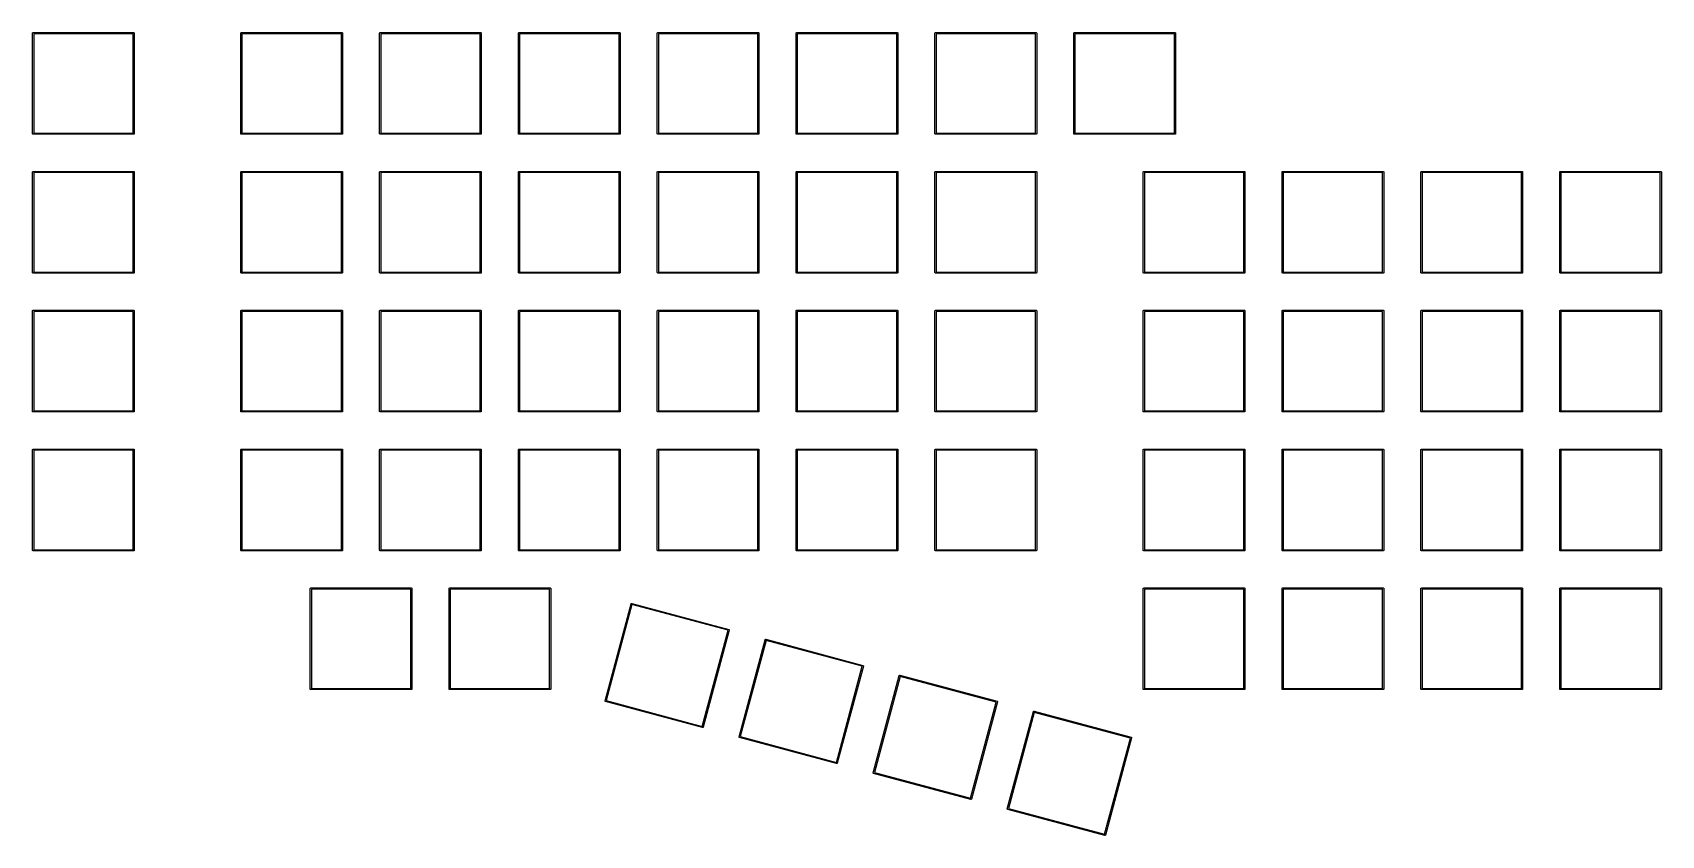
# Model space of a CAD drawing. Extents: x 32 to 256, y -138 to -28.
import ezdxf

# ---------------------------------------------------------------- set-up
doc = ezdxf.new("R2010")
doc.units = 0
doc.layers.add('BLACK', color=7, linetype='CONTINUOUS')

msp = doc.modelspace()

# ---------------------------------------------------------------- linework, layer by layer
at = {"layer": 'BLACK', "linetype": 'CONTINUOUS'}
for p, q in [((32.3125, -27.625), (32.3142, -27.6153)), ((32.3125, -41.425), (32.3125, -27.625)), ((32.3136, -27.612), (32.3153, -27.6091)), ((32.3142, -27.6153), (32.3136, -27.612)), ((32.3153, -27.6091), (32.317, -27.5993)), ((32.317, -27.5993), (32.3295, -27.5844)), ((32.3295, -27.5844), (32.3393, -27.5675)), ((32.3393, -27.5675), (32.3456, -27.5652)), ((32.3456, -27.5652), (32.35, -27.56)), ((32.35, -27.56), (32.3692, -27.5567)), ((32.3692, -27.5567), (32.3875, -27.55)), ((32.3875, -27.55), (46.1875, -27.55)), ((32.4625, -27.7), (32.4625, -41.35)), ((46.1125, -27.7), (32.4625, -27.7)), ((46.1125, -41.35), (46.1125, -27.7)), ((46.1875, -27.55), (46.1972, -27.5517)), ((46.1972, -27.5517), (46.2005, -27.5511)), ((46.2005, -27.5511), (46.2034, -27.5528)), ((46.2034, -27.5528), (46.2132, -27.5545)), ((46.2132, -27.5545), (46.2281, -27.567)), ((46.2281, -27.567), (46.245, -27.5768)), ((46.245, -27.5768), (46.2473, -27.5831)), ((46.2473, -27.5831), (46.2525, -27.5875)), ((46.2525, -27.5875), (46.2558, -27.6067)), ((46.2558, -27.6067), (46.2625, -27.625)), ((46.2625, -27.625), (46.2625, -41.425)), ((60.8875, -27.625), (60.8892, -27.6153)), ((60.8875, -41.425), (60.8875, -27.625)), ((60.8886, -27.612), (60.8903, -27.6091)), ((60.8892, -27.6153), (60.8886, -27.612)), ((60.8903, -27.6091), (60.892, -27.5993)), ((60.892, -27.5993), (60.9045, -27.5844)), ((60.9045, -27.5844), (60.9143, -27.5675)), ((60.9143, -27.5675), (60.9206, -27.5652)), ((60.9206, -27.5652), (60.925, -27.56)), ((60.925, -27.56), (60.9442, -27.5567)), ((60.9442, -27.5567), (60.9625, -27.55)), ((60.9625, -27.55), (74.7625, -27.55)), ((61.0375, -27.7), (61.0375, -41.35)), ((74.6875, -27.7), (61.0375, -27.7)), ((74.6875, -41.35), (74.6875, -27.7)), ((74.7625, -27.55), (74.7722, -27.5517)), ((74.7722, -27.5517), (74.7755, -27.5511)), ((74.7755, -27.5511), (74.7784, -27.5528)), ((74.7784, -27.5528), (74.7882, -27.5545)), ((74.7882, -27.5545), (74.8031, -27.567)), ((74.8031, -27.567), (74.82, -27.5768)), ((74.82, -27.5768), (74.8223, -27.5831)), ((74.8223, -27.5831), (74.8275, -27.5875)), ((74.8275, -27.5875), (74.8308, -27.6067)), ((74.8308, -27.6067), (74.8375, -27.625)), ((74.8375, -27.625), (74.8375, -41.425)), ((79.9375, -27.625), (79.9392, -27.6153)), ((79.9375, -41.425), (79.9375, -27.625)), ((79.9386, -27.612), (79.9403, -27.6091)), ((79.9392, -27.6153), (79.9386, -27.612)), ((79.9403, -27.6091), (79.942, -27.5993)), ((79.942, -27.5993), (79.9545, -27.5844)), ((79.9545, -27.5844), (79.9643, -27.5675)), ((79.9643, -27.5675), (79.9706, -27.5652)), ((79.9706, -27.5652), (79.975, -27.56)), ((79.975, -27.56), (79.9942, -27.5567)), ((79.9942, -27.5567), (80.0125, -27.55)), ((80.0125, -27.55), (93.8125, -27.55)), ((80.0875, -27.7), (80.0875, -41.35)), ((93.7375, -27.7), (80.0875, -27.7)), ((93.7375, -41.35), (93.7375, -27.7)), ((93.8125, -27.55), (93.8222, -27.5517)), ((93.8222, -27.5517), (93.8255, -27.5511)), ((93.8255, -27.5511), (93.8284, -27.5528)), ((93.8284, -27.5528), (93.8382, -27.5545)), ((93.8382, -27.5545), (93.8531, -27.567)), ((93.8531, -27.567), (93.87, -27.5768)), ((93.87, -27.5768), (93.8723, -27.5831)), ((93.8723, -27.5831), (93.8775, -27.5875)), ((93.8775, -27.5875), (93.8808, -27.6067)), ((93.8808, -27.6067), (93.8875, -27.625)), ((93.8875, -27.625), (93.8875, -41.425)), ((98.9875, -27.625), (98.9892, -27.6153)), ((98.9875, -41.425), (98.9875, -27.625)), ((98.9886, -27.612), (98.9903, -27.6091)), ((98.9892, -27.6153), (98.9886, -27.612)), ((98.9903, -27.6091), (98.992, -27.5993)), ((98.992, -27.5993), (99.0045, -27.5844)), ((99.0045, -27.5844), (99.0143, -27.5675)), ((99.0143, -27.5675), (99.0206, -27.5652)), ((99.0206, -27.5652), (99.025, -27.56)), ((99.025, -27.56), (99.0442, -27.5567)), ((99.0442, -27.5567), (99.0625, -27.55)), ((99.0625, -27.55), (112.862, -27.55)), ((99.1375, -27.7), (99.1375, -41.35)), ((112.787, -27.7), (99.1375, -27.7)), ((112.787, -41.35), (112.787, -27.7)), ((112.862, -27.55), (112.872, -27.5517)), ((112.872, -27.5517), (112.876, -27.5511)), ((112.876, -27.5511), (112.878, -27.5528)), ((112.878, -27.5528), (112.888, -27.5545)), ((112.888, -27.5545), (112.903, -27.567)), ((112.903, -27.567), (112.92, -27.5768)), ((112.92, -27.5768), (112.922, -27.5831)), ((112.922, -27.5831), (112.927, -27.5875)), ((112.927, -27.5875), (112.931, -27.6067)), ((112.931, -27.6067), (112.938, -27.625)), ((112.938, -27.625), (112.938, -41.425)), ((118.037, -27.625), (118.039, -27.6153)), ((118.037, -41.425), (118.037, -27.625)), ((118.039, -27.612), (118.04, -27.6091)), ((118.039, -27.6153), (118.039, -27.612)), ((118.04, -27.6091), (118.042, -27.5993)), ((118.042, -27.5993), (118.055, -27.5844)), ((118.055, -27.5844), (118.064, -27.5675)), ((118.064, -27.5675), (118.071, -27.5652)), ((118.071, -27.5652), (118.075, -27.56)), ((118.075, -27.56), (118.094, -27.5567)), ((118.094, -27.5567), (118.112, -27.55)), ((118.112, -27.55), (131.912, -27.55)), ((118.188, -27.7), (118.188, -41.35)), ((131.838, -27.7), (118.188, -27.7)), ((131.838, -41.35), (131.838, -27.7)), ((131.912, -27.55), (131.922, -27.5517)), ((131.922, -27.5517), (131.926, -27.5511)), ((131.926, -27.5511), (131.928, -27.5528)), ((131.928, -27.5528), (131.938, -27.5545)), ((131.938, -27.5545), (131.953, -27.567)), ((131.953, -27.567), (131.97, -27.5768)), ((131.97, -27.5768), (131.972, -27.5831)), ((131.972, -27.5831), (131.977, -27.5875)), ((131.977, -27.5875), (131.981, -27.6067)), ((131.981, -27.6067), (131.987, -27.625)), ((131.987, -27.625), (131.987, -41.425)), ((137.088, -27.625), (137.089, -27.6153)), ((137.088, -41.425), (137.088, -27.625)), ((137.089, -27.612), (137.09, -27.6091)), ((137.089, -27.6153), (137.089, -27.612)), ((137.09, -27.6091), (137.092, -27.5993)), ((137.092, -27.5993), (137.105, -27.5844)), ((137.105, -27.5844), (137.114, -27.5675)), ((137.114, -27.5675), (137.121, -27.5652)), ((137.121, -27.5652), (137.125, -27.56)), ((137.125, -27.56), (137.144, -27.5567)), ((137.144, -27.5567), (137.162, -27.55)), ((137.162, -27.55), (150.963, -27.55)), ((137.237, -27.7), (137.237, -41.35)), ((150.887, -27.7), (137.237, -27.7)), ((150.887, -41.35), (150.887, -27.7)), ((150.963, -27.55), (150.972, -27.5517)), ((150.972, -27.5517), (150.976, -27.5511)), ((150.976, -27.5511), (150.978, -27.5528)), ((150.978, -27.5528), (150.988, -27.5545)), ((150.988, -27.5545), (151.003, -27.567)), ((151.003, -27.567), (151.02, -27.5768)), ((151.02, -27.5768), (151.022, -27.5831)), ((151.022, -27.5831), (151.027, -27.5875)), ((151.027, -27.5875), (151.031, -27.6067)), ((151.031, -27.6067), (151.037, -27.625)), ((151.037, -27.625), (151.037, -41.425)), ((156.137, -27.625), (156.139, -27.6153)), ((156.137, -41.425), (156.137, -27.625)), ((156.139, -27.612), (156.14, -27.6091)), ((156.139, -27.6153), (156.139, -27.612)), ((156.14, -27.6091), (156.142, -27.5993)), ((156.142, -27.5993), (156.155, -27.5844)), ((156.155, -27.5844), (156.164, -27.5675)), ((156.164, -27.5675), (156.171, -27.5652)), ((156.171, -27.5652), (156.175, -27.56)), ((156.175, -27.56), (156.194, -27.5567)), ((156.194, -27.5567), (156.213, -27.55)), ((156.213, -27.55), (170.012, -27.55)), ((156.287, -27.7), (156.287, -41.35)), ((169.938, -27.7), (156.287, -27.7)), ((169.938, -41.35), (169.938, -27.7)), ((170.012, -27.55), (170.022, -27.5517)), ((170.022, -27.5517), (170.026, -27.5511)), ((170.026, -27.5511), (170.028, -27.5528)), ((170.028, -27.5528), (170.038, -27.5545)), ((170.038, -27.5545), (170.053, -27.567)), ((170.053, -27.567), (170.07, -27.5768)), ((170.07, -27.5768), (170.072, -27.5831)), ((170.072, -27.5831), (170.077, -27.5875)), ((170.077, -27.5875), (170.081, -27.6067)), ((170.081, -27.6067), (170.088, -27.625)), ((170.088, -27.625), (170.088, -41.425)), ((175.188, -27.625), (175.189, -27.6153)), ((175.188, -41.425), (175.188, -27.625)), ((175.189, -27.612), (175.19, -27.6091)), ((175.189, -27.6153), (175.189, -27.612)), ((175.19, -27.6091), (175.192, -27.5993)), ((175.192, -27.5993), (175.205, -27.5844)), ((175.205, -27.5844), (175.214, -27.5675)), ((175.214, -27.5675), (175.221, -27.5652)), ((175.221, -27.5652), (175.225, -27.56)), ((175.225, -27.56), (175.244, -27.5567)), ((175.244, -27.5567), (175.262, -27.55)), ((175.262, -27.55), (189.062, -27.55)), ((175.338, -27.7), (175.338, -41.35)), ((188.987, -27.7), (175.338, -27.7)), ((188.987, -41.35), (188.987, -27.7)), ((189.062, -27.55), (189.072, -27.5517)), ((189.072, -27.5517), (189.076, -27.5511)), ((189.076, -27.5511), (189.078, -27.5528)), ((189.078, -27.5528), (189.088, -27.5545)), ((189.088, -27.5545), (189.103, -27.567)), ((189.103, -27.567), (189.12, -27.5768)), ((189.12, -27.5768), (189.122, -27.5831)), ((189.122, -27.5831), (189.127, -27.5875)), ((189.127, -27.5875), (189.131, -27.6067)), ((189.131, -27.6067), (189.137, -27.625)), ((189.137, -27.625), (189.137, -41.425)), ((32.3192, -41.4433), (32.3125, -41.425)), ((32.3225, -41.4625), (32.3192, -41.4433)), ((32.3277, -41.4669), (32.3225, -41.4625)), ((32.33, -41.4732), (32.3277, -41.4669)), ((32.3469, -41.483), (32.33, -41.4732)), ((32.3618, -41.4955), (32.3469, -41.483)), ((32.3716, -41.4972), (32.3618, -41.4955)), ((32.3745, -41.4989), (32.3716, -41.4972)), ((32.3778, -41.4983), (32.3745, -41.4989)), ((32.3875, -41.5), (32.3778, -41.4983)), ((46.1875, -41.5), (32.3875, -41.5)), ((32.4625, -41.35), (46.1125, -41.35)), ((46.2058, -41.4933), (46.1875, -41.5)), ((46.225, -41.49), (46.2058, -41.4933)), ((46.2293, -41.4848), (46.225, -41.49)), ((46.2357, -41.4825), (46.2293, -41.4848)), ((46.2455, -41.4656), (46.2357, -41.4825)), ((46.258, -41.4507), (46.2455, -41.4656)), ((46.2597, -41.4409), (46.258, -41.4507)), ((46.2614, -41.438), (46.2597, -41.4409)), ((46.2625, -41.425), (46.2608, -41.4347)), ((46.2608, -41.4347), (46.2614, -41.438)), ((60.8942, -41.4433), (60.8875, -41.425)), ((60.8975, -41.4625), (60.8942, -41.4433)), ((60.9027, -41.4669), (60.8975, -41.4625)), ((60.905, -41.4732), (60.9027, -41.4669)), ((60.9219, -41.483), (60.905, -41.4732)), ((60.9368, -41.4955), (60.9219, -41.483)), ((60.9466, -41.4972), (60.9368, -41.4955)), ((60.9495, -41.4989), (60.9466, -41.4972)), ((60.9528, -41.4983), (60.9495, -41.4989)), ((60.9625, -41.5), (60.9528, -41.4983)), ((74.7625, -41.5), (60.9625, -41.5)), ((61.0375, -41.35), (74.6875, -41.35)), ((74.7808, -41.4933), (74.7625, -41.5)), ((74.8, -41.49), (74.7808, -41.4933)), ((74.8043, -41.4848), (74.8, -41.49)), ((74.8107, -41.4825), (74.8043, -41.4848)), ((74.8205, -41.4656), (74.8107, -41.4825)), ((74.833, -41.4507), (74.8205, -41.4656)), ((74.8347, -41.4409), (74.833, -41.4507)), ((74.8364, -41.438), (74.8347, -41.4409)), ((74.8375, -41.425), (74.8358, -41.4347)), ((74.8358, -41.4347), (74.8364, -41.438)), ((79.9442, -41.4433), (79.9375, -41.425)), ((79.9475, -41.4625), (79.9442, -41.4433)), ((79.9527, -41.4669), (79.9475, -41.4625)), ((79.955, -41.4732), (79.9527, -41.4669)), ((79.9719, -41.483), (79.955, -41.4732)), ((79.9868, -41.4955), (79.9719, -41.483)), ((79.9966, -41.4972), (79.9868, -41.4955)), ((79.9995, -41.4989), (79.9966, -41.4972)), ((80.0028, -41.4983), (79.9995, -41.4989)), ((80.0125, -41.5), (80.0028, -41.4983)), ((93.8125, -41.5), (80.0125, -41.5)), ((80.0875, -41.35), (93.7375, -41.35)), ((93.8308, -41.4933), (93.8125, -41.5)), ((93.85, -41.49), (93.8308, -41.4933)), ((93.8543, -41.4848), (93.85, -41.49)), ((93.8607, -41.4825), (93.8543, -41.4848)), ((93.8705, -41.4656), (93.8607, -41.4825)), ((93.883, -41.4507), (93.8705, -41.4656)), ((93.8847, -41.4409), (93.883, -41.4507)), ((93.8864, -41.438), (93.8847, -41.4409)), ((93.8875, -41.425), (93.8858, -41.4347)), ((93.8858, -41.4347), (93.8864, -41.438)), ((98.9942, -41.4433), (98.9875, -41.425)), ((98.9975, -41.4625), (98.9942, -41.4433)), ((99.0027, -41.4669), (98.9975, -41.4625)), ((99.005, -41.4732), (99.0027, -41.4669)), ((99.0219, -41.483), (99.005, -41.4732)), ((99.0368, -41.4955), (99.0219, -41.483)), ((99.0466, -41.4972), (99.0368, -41.4955)), ((99.0495, -41.4989), (99.0466, -41.4972)), ((99.0528, -41.4983), (99.0495, -41.4989)), ((99.0625, -41.5), (99.0528, -41.4983)), ((112.862, -41.5), (99.0625, -41.5)), ((99.1375, -41.35), (112.787, -41.35)), ((112.881, -41.4933), (112.862, -41.5)), ((112.9, -41.49), (112.881, -41.4933)), ((112.904, -41.4848), (112.9, -41.49)), ((112.911, -41.4825), (112.904, -41.4848)), ((112.92, -41.4656), (112.911, -41.4825)), ((112.933, -41.4507), (112.92, -41.4656)), ((112.935, -41.4409), (112.933, -41.4507)), ((112.936, -41.438), (112.935, -41.4409)), ((112.938, -41.425), (112.936, -41.4347)), ((112.936, -41.4347), (112.936, -41.438)), ((118.044, -41.4433), (118.037, -41.425)), ((118.048, -41.4625), (118.044, -41.4433)), ((118.053, -41.4669), (118.048, -41.4625)), ((118.055, -41.4732), (118.053, -41.4669)), ((118.072, -41.483), (118.055, -41.4732)), ((118.087, -41.4955), (118.072, -41.483)), ((118.097, -41.4972), (118.087, -41.4955)), ((118.099, -41.4989), (118.097, -41.4972)), ((118.103, -41.4983), (118.099, -41.4989)), ((118.112, -41.5), (118.103, -41.4983)), ((131.912, -41.5), (118.112, -41.5)), ((118.188, -41.35), (131.838, -41.35)), ((131.931, -41.4933), (131.912, -41.5)), ((131.95, -41.49), (131.931, -41.4933)), ((131.954, -41.4848), (131.95, -41.49)), ((131.961, -41.4825), (131.954, -41.4848)), ((131.97, -41.4656), (131.961, -41.4825)), ((131.983, -41.4507), (131.97, -41.4656)), ((131.985, -41.4409), (131.983, -41.4507)), ((131.986, -41.438), (131.985, -41.4409)), ((131.987, -41.425), (131.986, -41.4347)), ((131.986, -41.4347), (131.986, -41.438)), ((137.094, -41.4433), (137.088, -41.425)), ((137.098, -41.4625), (137.094, -41.4433)), ((137.103, -41.4669), (137.098, -41.4625)), ((137.105, -41.4732), (137.103, -41.4669)), ((137.122, -41.483), (137.105, -41.4732)), ((137.137, -41.4955), (137.122, -41.483)), ((137.147, -41.4972), (137.137, -41.4955)), ((137.149, -41.4989), (137.147, -41.4972)), ((137.153, -41.4983), (137.149, -41.4989)), ((137.162, -41.5), (137.153, -41.4983)), ((150.963, -41.5), (137.162, -41.5)), ((137.237, -41.35), (150.887, -41.35)), ((150.981, -41.4933), (150.963, -41.5)), ((151, -41.49), (150.981, -41.4933)), ((151.004, -41.4848), (151, -41.49)), ((151.011, -41.4825), (151.004, -41.4848)), ((151.02, -41.4656), (151.011, -41.4825)), ((151.033, -41.4507), (151.02, -41.4656)), ((151.035, -41.4409), (151.033, -41.4507)), ((151.036, -41.438), (151.035, -41.4409)), ((151.037, -41.425), (151.036, -41.4347)), ((151.036, -41.4347), (151.036, -41.438)), ((156.144, -41.4433), (156.137, -41.425)), ((156.148, -41.4625), (156.144, -41.4433)), ((156.153, -41.4669), (156.148, -41.4625)), ((156.155, -41.4732), (156.153, -41.4669)), ((156.172, -41.483), (156.155, -41.4732)), ((156.187, -41.4955), (156.172, -41.483)), ((156.197, -41.4972), (156.187, -41.4955)), ((156.199, -41.4989), (156.197, -41.4972)), ((156.203, -41.4983), (156.199, -41.4989)), ((156.213, -41.5), (156.203, -41.4983)), ((170.012, -41.5), (156.213, -41.5)), ((156.287, -41.35), (169.938, -41.35)), ((170.031, -41.4933), (170.012, -41.5)), ((170.05, -41.49), (170.031, -41.4933)), ((170.054, -41.4848), (170.05, -41.49)), ((170.061, -41.4825), (170.054, -41.4848)), ((170.07, -41.4656), (170.061, -41.4825)), ((170.083, -41.4507), (170.07, -41.4656)), ((170.085, -41.4409), (170.083, -41.4507)), ((170.086, -41.438), (170.085, -41.4409)), ((170.088, -41.425), (170.086, -41.4347)), ((170.086, -41.4347), (170.086, -41.438)), ((175.194, -41.4433), (175.188, -41.425)), ((175.198, -41.4625), (175.194, -41.4433)), ((175.203, -41.4669), (175.198, -41.4625)), ((175.205, -41.4732), (175.203, -41.4669)), ((175.222, -41.483), (175.205, -41.4732)), ((175.237, -41.4955), (175.222, -41.483)), ((175.247, -41.4972), (175.237, -41.4955)), ((175.249, -41.4989), (175.247, -41.4972)), ((175.253, -41.4983), (175.249, -41.4989)), ((175.262, -41.5), (175.253, -41.4983)), ((189.062, -41.5), (175.262, -41.5)), ((175.338, -41.35), (188.987, -41.35)), ((189.081, -41.4933), (189.062, -41.5)), ((189.1, -41.49), (189.081, -41.4933)), ((189.104, -41.4848), (189.1, -41.49)), ((189.111, -41.4825), (189.104, -41.4848)), ((189.12, -41.4656), (189.111, -41.4825)), ((189.133, -41.4507), (189.12, -41.4656)), ((189.135, -41.4409), (189.133, -41.4507)), ((189.136, -41.438), (189.135, -41.4409)), ((189.137, -41.425), (189.136, -41.4347)), ((189.136, -41.4347), (189.136, -41.438)), ((32.3125, -46.675), (32.3142, -46.6653)), ((32.3125, -60.475), (32.3125, -46.675)), ((32.3136, -46.662), (32.3153, -46.6591)), ((32.3142, -46.6653), (32.3136, -46.662)), ((32.3153, -46.6591), (32.317, -46.6493)), ((32.317, -46.6493), (32.3295, -46.6344)), ((32.3295, -46.6344), (32.3393, -46.6175)), ((32.3393, -46.6175), (32.3456, -46.6152)), ((32.3456, -46.6152), (32.35, -46.61)), ((32.35, -46.61), (32.3692, -46.6067)), ((32.3692, -46.6067), (32.3875, -46.6)), ((32.3875, -46.6), (46.1875, -46.6)), ((32.4625, -46.75), (32.4625, -60.4)), ((46.1125, -46.75), (32.4625, -46.75)), ((46.1125, -60.4), (46.1125, -46.75)), ((46.1875, -46.6), (46.1972, -46.6017)), ((46.1972, -46.6017), (46.2005, -46.6011)), ((46.2005, -46.6011), (46.2034, -46.6028)), ((46.2034, -46.6028), (46.2132, -46.6045)), ((46.2132, -46.6045), (46.2281, -46.617)), ((46.2281, -46.617), (46.245, -46.6268)), ((46.245, -46.6268), (46.2473, -46.6331)), ((46.2473, -46.6331), (46.2525, -46.6375)), ((46.2525, -46.6375), (46.2558, -46.6567)), ((46.2558, -46.6567), (46.2625, -46.675)), ((46.2625, -46.675), (46.2625, -60.475)), ((60.8875, -46.675), (60.8892, -46.6653)), ((60.8875, -60.475), (60.8875, -46.675)), ((60.8886, -46.662), (60.8903, -46.6591)), ((60.8892, -46.6653), (60.8886, -46.662)), ((60.8903, -46.6591), (60.892, -46.6493)), ((60.892, -46.6493), (60.9045, -46.6344)), ((60.9045, -46.6344), (60.9143, -46.6175)), ((60.9143, -46.6175), (60.9206, -46.6152)), ((60.9206, -46.6152), (60.925, -46.61)), ((60.925, -46.61), (60.9442, -46.6067)), ((60.9442, -46.6067), (60.9625, -46.6)), ((60.9625, -46.6), (74.7625, -46.6)), ((61.0375, -46.75), (61.0375, -60.4)), ((74.6875, -46.75), (61.0375, -46.75)), ((74.6875, -60.4), (74.6875, -46.75)), ((74.7625, -46.6), (74.7722, -46.6017)), ((74.7722, -46.6017), (74.7755, -46.6011)), ((74.7755, -46.6011), (74.7784, -46.6028)), ((74.7784, -46.6028), (74.7882, -46.6045)), ((74.7882, -46.6045), (74.8031, -46.617)), ((74.8031, -46.617), (74.82, -46.6268)), ((74.82, -46.6268), (74.8223, -46.6331)), ((74.8223, -46.6331), (74.8275, -46.6375)), ((74.8275, -46.6375), (74.8308, -46.6567)), ((74.8308, -46.6567), (74.8375, -46.675)), ((74.8375, -46.675), (74.8375, -60.475)), ((79.9375, -46.675), (79.9392, -46.6653)), ((79.9375, -60.475), (79.9375, -46.675)), ((79.9386, -46.662), (79.9403, -46.6591)), ((79.9392, -46.6653), (79.9386, -46.662)), ((79.9403, -46.6591), (79.942, -46.6493)), ((79.942, -46.6493), (79.9545, -46.6344)), ((79.9545, -46.6344), (79.9643, -46.6175)), ((79.9643, -46.6175), (79.9706, -46.6152)), ((79.9706, -46.6152), (79.975, -46.61)), ((79.975, -46.61), (79.9942, -46.6067)), ((79.9942, -46.6067), (80.0125, -46.6)), ((80.0125, -46.6), (93.8125, -46.6)), ((80.0875, -46.75), (80.0875, -60.4)), ((93.7375, -46.75), (80.0875, -46.75)), ((93.7375, -60.4), (93.7375, -46.75)), ((93.8125, -46.6), (93.8222, -46.6017)), ((93.8222, -46.6017), (93.8255, -46.6011)), ((93.8255, -46.6011), (93.8284, -46.6028)), ((93.8284, -46.6028), (93.8382, -46.6045)), ((93.8382, -46.6045), (93.8531, -46.617)), ((93.8531, -46.617), (93.87, -46.6268)), ((93.87, -46.6268), (93.8723, -46.6331)), ((93.8723, -46.6331), (93.8775, -46.6375)), ((93.8775, -46.6375), (93.8808, -46.6567)), ((93.8808, -46.6567), (93.8875, -46.675)), ((93.8875, -46.675), (93.8875, -60.475)), ((98.9875, -46.675), (98.9892, -46.6653)), ((98.9875, -60.475), (98.9875, -46.675)), ((98.9886, -46.662), (98.9903, -46.6591)), ((98.9892, -46.6653), (98.9886, -46.662)), ((98.9903, -46.6591), (98.992, -46.6493)), ((98.992, -46.6493), (99.0045, -46.6344)), ((99.0045, -46.6344), (99.0143, -46.6175)), ((99.0143, -46.6175), (99.0206, -46.6152)), ((99.0206, -46.6152), (99.025, -46.61)), ((99.025, -46.61), (99.0442, -46.6067)), ((99.0442, -46.6067), (99.0625, -46.6)), ((99.0625, -46.6), (112.862, -46.6)), ((99.1375, -46.75), (99.1375, -60.4)), ((112.787, -46.75), (99.1375, -46.75)), ((112.787, -60.4), (112.787, -46.75)), ((112.862, -46.6), (112.872, -46.6017)), ((112.872, -46.6017), (112.876, -46.6011)), ((112.876, -46.6011), (112.878, -46.6028)), ((112.878, -46.6028), (112.888, -46.6045)), ((112.888, -46.6045), (112.903, -46.617)), ((112.903, -46.617), (112.92, -46.6268)), ((112.92, -46.6268), (112.922, -46.6331)), ((112.922, -46.6331), (112.927, -46.6375)), ((112.927, -46.6375), (112.931, -46.6567)), ((112.931, -46.6567), (112.938, -46.675)), ((112.938, -46.675), (112.938, -60.475)), ((118.037, -46.675), (118.039, -46.6653)), ((118.037, -60.475), (118.037, -46.675)), ((118.039, -46.662), (118.04, -46.6591)), ((118.039, -46.6653), (118.039, -46.662)), ((118.04, -46.6591), (118.042, -46.6493)), ((118.042, -46.6493), (118.055, -46.6344)), ((118.055, -46.6344), (118.064, -46.6175)), ((118.064, -46.6175), (118.071, -46.6152)), ((118.071, -46.6152), (118.075, -46.61)), ((118.075, -46.61), (118.094, -46.6067)), ((118.094, -46.6067), (118.112, -46.6)), ((118.112, -46.6), (131.912, -46.6)), ((118.188, -46.75), (118.188, -60.4)), ((131.838, -46.75), (118.188, -46.75)), ((131.838, -60.4), (131.838, -46.75)), ((131.912, -46.6), (131.922, -46.6017)), ((131.922, -46.6017), (131.926, -46.6011)), ((131.926, -46.6011), (131.928, -46.6028)), ((131.928, -46.6028), (131.938, -46.6045)), ((131.938, -46.6045), (131.953, -46.617)), ((131.953, -46.617), (131.97, -46.6268)), ((131.97, -46.6268), (131.972, -46.6331)), ((131.972, -46.6331), (131.977, -46.6375)), ((131.977, -46.6375), (131.981, -46.6567)), ((131.981, -46.6567), (131.987, -46.675)), ((131.987, -46.675), (131.987, -60.475)), ((137.088, -46.675), (137.089, -46.6653)), ((137.088, -60.475), (137.088, -46.675)), ((137.089, -46.662), (137.09, -46.6591)), ((137.089, -46.6653), (137.089, -46.662)), ((137.09, -46.6591), (137.092, -46.6493)), ((137.092, -46.6493), (137.105, -46.6344)), ((137.105, -46.6344), (137.114, -46.6175)), ((137.114, -46.6175), (137.121, -46.6152)), ((137.121, -46.6152), (137.125, -46.61)), ((137.125, -46.61), (137.144, -46.6067)), ((137.144, -46.6067), (137.162, -46.6)), ((137.162, -46.6), (150.963, -46.6)), ((137.237, -46.75), (137.237, -60.4)), ((150.887, -46.75), (137.237, -46.75)), ((150.887, -60.4), (150.887, -46.75)), ((150.963, -46.6), (150.972, -46.6017)), ((150.972, -46.6017), (150.976, -46.6011)), ((150.976, -46.6011), (150.978, -46.6028)), ((150.978, -46.6028), (150.988, -46.6045)), ((150.988, -46.6045), (151.003, -46.617)), ((151.003, -46.617), (151.02, -46.6268)), ((151.02, -46.6268), (151.022, -46.6331)), ((151.022, -46.6331), (151.027, -46.6375)), ((151.027, -46.6375), (151.031, -46.6567)), ((151.031, -46.6567), (151.037, -46.675)), ((151.037, -46.675), (151.037, -60.475)), ((156.137, -46.675), (156.139, -46.6653)), ((156.137, -60.475), (156.137, -46.675)), ((156.139, -46.662), (156.14, -46.6591)), ((156.139, -46.6653), (156.139, -46.662)), ((156.14, -46.6591), (156.142, -46.6493)), ((156.142, -46.6493), (156.155, -46.6344)), ((156.155, -46.6344), (156.164, -46.6175)), ((156.164, -46.6175), (156.171, -46.6152)), ((156.171, -46.6152), (156.175, -46.61)), ((156.175, -46.61), (156.194, -46.6067)), ((156.194, -46.6067), (156.213, -46.6)), ((156.213, -46.6), (170.012, -46.6)), ((156.287, -46.75), (156.287, -60.4)), ((169.938, -46.75), (156.287, -46.75)), ((169.938, -60.4), (169.938, -46.75)), ((170.012, -46.6), (170.022, -46.6017)), ((170.022, -46.6017), (170.026, -46.6011)), ((170.026, -46.6011), (170.028, -46.6028)), ((170.028, -46.6028), (170.038, -46.6045)), ((170.038, -46.6045), (170.053, -46.617)), ((170.053, -46.617), (170.07, -46.6268)), ((170.07, -46.6268), (170.072, -46.6331)), ((170.072, -46.6331), (170.077, -46.6375)), ((170.077, -46.6375), (170.081, -46.6567)), ((170.081, -46.6567), (170.088, -46.675)), ((170.088, -46.675), (170.088, -60.475)), ((184.713, -46.675), (184.714, -46.6653)), ((184.713, -60.475), (184.713, -46.675)), ((184.714, -46.662), (184.715, -46.6591)), ((184.714, -46.6653), (184.714, -46.662)), ((184.715, -46.6591), (184.717, -46.6493)), ((184.717, -46.6493), (184.73, -46.6344)), ((184.73, -46.6344), (184.739, -46.6175)), ((184.739, -46.6175), (184.746, -46.6152)), ((184.746, -46.6152), (184.75, -46.61)), ((184.75, -46.61), (184.769, -46.6067)), ((184.769, -46.6067), (184.787, -46.6)), ((184.787, -46.6), (198.587, -46.6)), ((184.862, -46.75), (184.862, -60.4)), ((198.512, -46.75), (184.862, -46.75)), ((198.512, -60.4), (198.512, -46.75)), ((198.587, -46.6), (198.597, -46.6017)), ((198.597, -46.6017), (198.601, -46.6011)), ((198.601, -46.6011), (198.603, -46.6028)), ((198.603, -46.6028), (198.613, -46.6045)), ((198.613, -46.6045), (198.628, -46.617)), ((198.628, -46.617), (198.645, -46.6268)), ((198.645, -46.6268), (198.647, -46.6331)), ((198.647, -46.6331), (198.652, -46.6375)), ((198.652, -46.6375), (198.656, -46.6567)), ((198.656, -46.6567), (198.662, -46.675)), ((198.662, -46.675), (198.662, -60.475)), ((203.762, -46.675), (203.764, -46.6653)), ((203.762, -60.475), (203.762, -46.675)), ((203.764, -46.662), (203.765, -46.6591)), ((203.764, -46.6653), (203.764, -46.662)), ((203.765, -46.6591), (203.767, -46.6493)), ((203.767, -46.6493), (203.78, -46.6344)), ((203.78, -46.6344), (203.789, -46.6175)), ((203.789, -46.6175), (203.796, -46.6152)), ((203.796, -46.6152), (203.8, -46.61)), ((203.8, -46.61), (203.819, -46.6067)), ((203.819, -46.6067), (203.837, -46.6)), ((203.837, -46.6), (217.637, -46.6)), ((203.912, -46.75), (203.912, -60.4)), ((217.562, -46.75), (203.912, -46.75)), ((217.562, -60.4), (217.562, -46.75)), ((217.637, -46.6), (217.647, -46.6017)), ((217.647, -46.6017), (217.651, -46.6011)), ((217.651, -46.6011), (217.653, -46.6028)), ((217.653, -46.6028), (217.663, -46.6045)), ((217.663, -46.6045), (217.678, -46.617)), ((217.678, -46.617), (217.695, -46.6268)), ((217.695, -46.6268), (217.697, -46.6331)), ((217.697, -46.6331), (217.702, -46.6375)), ((217.702, -46.6375), (217.706, -46.6567)), ((217.706, -46.6567), (217.712, -46.675)), ((217.712, -46.675), (217.712, -60.475)), ((222.812, -46.675), (222.814, -46.6653)), ((222.812, -60.475), (222.812, -46.675)), ((222.814, -46.662), (222.815, -46.6591)), ((222.814, -46.6653), (222.814, -46.662)), ((222.815, -46.6591), (222.817, -46.6493)), ((222.817, -46.6493), (222.83, -46.6344)), ((222.83, -46.6344), (222.839, -46.6175)), ((222.839, -46.6175), (222.846, -46.6152)), ((222.846, -46.6152), (222.85, -46.61)), ((222.85, -46.61), (222.869, -46.6067)), ((222.869, -46.6067), (222.887, -46.6)), ((222.887, -46.6), (236.688, -46.6)), ((222.962, -46.75), (222.962, -60.4)), ((236.612, -46.75), (222.962, -46.75)), ((236.612, -60.4), (236.612, -46.75)), ((236.688, -46.6), (236.697, -46.6017)), ((236.697, -46.6017), (236.701, -46.6011)), ((236.701, -46.6011), (236.703, -46.6028)), ((236.703, -46.6028), (236.713, -46.6045)), ((236.713, -46.6045), (236.728, -46.617)), ((236.728, -46.617), (236.745, -46.6268)), ((236.745, -46.6268), (236.747, -46.6331)), ((236.747, -46.6331), (236.752, -46.6375)), ((236.752, -46.6375), (236.756, -46.6567)), ((236.756, -46.6567), (236.762, -46.675)), ((236.762, -46.675), (236.762, -60.475)), ((241.862, -46.675), (241.864, -46.6653)), ((241.862, -60.475), (241.862, -46.675)), ((241.864, -46.662), (241.865, -46.6591)), ((241.864, -46.6653), (241.864, -46.662)), ((241.865, -46.6591), (241.867, -46.6493)), ((241.867, -46.6493), (241.88, -46.6344)), ((241.88, -46.6344), (241.889, -46.6175)), ((241.889, -46.6175), (241.896, -46.6152)), ((241.896, -46.6152), (241.9, -46.61)), ((241.9, -46.61), (241.919, -46.6067)), ((241.919, -46.6067), (241.938, -46.6)), ((241.938, -46.6), (255.737, -46.6)), ((242.012, -46.75), (242.012, -60.4)), ((255.662, -46.75), (242.012, -46.75)), ((255.662, -60.4), (255.662, -46.75)), ((255.737, -46.6), (255.747, -46.6017)), ((255.747, -46.6017), (255.751, -46.6011)), ((255.751, -46.6011), (255.753, -46.6028)), ((255.753, -46.6028), (255.763, -46.6045)), ((255.763, -46.6045), (255.778, -46.617)), ((255.778, -46.617), (255.795, -46.6268)), ((255.795, -46.6268), (255.797, -46.6331)), ((255.797, -46.6331), (255.802, -46.6375)), ((255.802, -46.6375), (255.806, -46.6567)), ((255.806, -46.6567), (255.812, -46.675)), ((255.812, -46.675), (255.812, -60.475)), ((32.3192, -60.4933), (32.3125, -60.475)), ((32.3225, -60.5125), (32.3192, -60.4933)), ((32.3277, -60.5168), (32.3225, -60.5125)), ((32.33, -60.5232), (32.3277, -60.5168)), ((32.3469, -60.533), (32.33, -60.5232)), ((32.3618, -60.5455), (32.3469, -60.533)), ((32.3716, -60.5472), (32.3618, -60.5455)), ((32.3745, -60.5489), (32.3716, -60.5472)), ((32.3778, -60.5483), (32.3745, -60.5489)), ((32.3875, -60.55), (32.3778, -60.5483)), ((46.1875, -60.55), (32.3875, -60.55)), ((32.4625, -60.4), (46.1125, -60.4)), ((46.2058, -60.5433), (46.1875, -60.55)), ((46.225, -60.54), (46.2058, -60.5433)), ((46.2293, -60.5348), (46.225, -60.54)), ((46.2357, -60.5325), (46.2293, -60.5348)), ((46.2455, -60.5156), (46.2357, -60.5325)), ((46.258, -60.5007), (46.2455, -60.5156)), ((46.2597, -60.4909), (46.258, -60.5007)), ((46.2614, -60.488), (46.2597, -60.4909)), ((46.2625, -60.475), (46.2608, -60.4847)), ((46.2608, -60.4847), (46.2614, -60.488)), ((60.8942, -60.4933), (60.8875, -60.475)), ((60.8975, -60.5125), (60.8942, -60.4933)), ((60.9027, -60.5168), (60.8975, -60.5125)), ((60.905, -60.5232), (60.9027, -60.5168)), ((60.9219, -60.533), (60.905, -60.5232)), ((60.9368, -60.5455), (60.9219, -60.533)), ((60.9466, -60.5472), (60.9368, -60.5455)), ((60.9495, -60.5489), (60.9466, -60.5472)), ((60.9528, -60.5483), (60.9495, -60.5489)), ((60.9625, -60.55), (60.9528, -60.5483)), ((74.7625, -60.55), (60.9625, -60.55)), ((61.0375, -60.4), (74.6875, -60.4)), ((74.7808, -60.5433), (74.7625, -60.55)), ((74.8, -60.54), (74.7808, -60.5433)), ((74.8043, -60.5348), (74.8, -60.54)), ((74.8107, -60.5325), (74.8043, -60.5348)), ((74.8205, -60.5156), (74.8107, -60.5325)), ((74.833, -60.5007), (74.8205, -60.5156)), ((74.8347, -60.4909), (74.833, -60.5007)), ((74.8364, -60.488), (74.8347, -60.4909)), ((74.8375, -60.475), (74.8358, -60.4847)), ((74.8358, -60.4847), (74.8364, -60.488)), ((79.9442, -60.4933), (79.9375, -60.475)), ((79.9475, -60.5125), (79.9442, -60.4933)), ((79.9527, -60.5168), (79.9475, -60.5125)), ((79.955, -60.5232), (79.9527, -60.5168)), ((79.9719, -60.533), (79.955, -60.5232)), ((79.9868, -60.5455), (79.9719, -60.533)), ((79.9966, -60.5472), (79.9868, -60.5455)), ((79.9995, -60.5489), (79.9966, -60.5472)), ((80.0028, -60.5483), (79.9995, -60.5489)), ((80.0125, -60.55), (80.0028, -60.5483)), ((93.8125, -60.55), (80.0125, -60.55)), ((80.0875, -60.4), (93.7375, -60.4)), ((93.8308, -60.5433), (93.8125, -60.55)), ((93.85, -60.54), (93.8308, -60.5433)), ((93.8543, -60.5348), (93.85, -60.54)), ((93.8607, -60.5325), (93.8543, -60.5348)), ((93.8705, -60.5156), (93.8607, -60.5325)), ((93.883, -60.5007), (93.8705, -60.5156)), ((93.8847, -60.4909), (93.883, -60.5007)), ((93.8864, -60.488), (93.8847, -60.4909)), ((93.8875, -60.475), (93.8858, -60.4847)), ((93.8858, -60.4847), (93.8864, -60.488)), ((98.9942, -60.4933), (98.9875, -60.475)), ((98.9975, -60.5125), (98.9942, -60.4933)), ((99.0027, -60.5168), (98.9975, -60.5125)), ((99.005, -60.5232), (99.0027, -60.5168)), ((99.0219, -60.533), (99.005, -60.5232)), ((99.0368, -60.5455), (99.0219, -60.533)), ((99.0466, -60.5472), (99.0368, -60.5455)), ((99.0495, -60.5489), (99.0466, -60.5472)), ((99.0528, -60.5483), (99.0495, -60.5489)), ((99.0625, -60.55), (99.0528, -60.5483)), ((112.862, -60.55), (99.0625, -60.55)), ((99.1375, -60.4), (112.787, -60.4)), ((112.881, -60.5433), (112.862, -60.55)), ((112.9, -60.54), (112.881, -60.5433)), ((112.904, -60.5348), (112.9, -60.54)), ((112.911, -60.5325), (112.904, -60.5348)), ((112.92, -60.5156), (112.911, -60.5325)), ((112.933, -60.5007), (112.92, -60.5156)), ((112.935, -60.4909), (112.933, -60.5007)), ((112.936, -60.488), (112.935, -60.4909)), ((112.938, -60.475), (112.936, -60.4847)), ((112.936, -60.4847), (112.936, -60.488)), ((118.044, -60.4933), (118.037, -60.475)), ((118.048, -60.5125), (118.044, -60.4933)), ((118.053, -60.5168), (118.048, -60.5125)), ((118.055, -60.5232), (118.053, -60.5168)), ((118.072, -60.533), (118.055, -60.5232)), ((118.087, -60.5455), (118.072, -60.533)), ((118.097, -60.5472), (118.087, -60.5455)), ((118.099, -60.5489), (118.097, -60.5472)), ((118.103, -60.5483), (118.099, -60.5489)), ((118.112, -60.55), (118.103, -60.5483)), ((131.912, -60.55), (118.112, -60.55)), ((118.188, -60.4), (131.838, -60.4)), ((131.931, -60.5433), (131.912, -60.55)), ((131.95, -60.54), (131.931, -60.5433)), ((131.954, -60.5348), (131.95, -60.54)), ((131.961, -60.5325), (131.954, -60.5348)), ((131.97, -60.5156), (131.961, -60.5325)), ((131.983, -60.5007), (131.97, -60.5156)), ((131.985, -60.4909), (131.983, -60.5007)), ((131.986, -60.488), (131.985, -60.4909)), ((131.987, -60.475), (131.986, -60.4847)), ((131.986, -60.4847), (131.986, -60.488)), ((137.094, -60.4933), (137.088, -60.475)), ((137.098, -60.5125), (137.094, -60.4933)), ((137.103, -60.5168), (137.098, -60.5125)), ((137.105, -60.5232), (137.103, -60.5168)), ((137.122, -60.533), (137.105, -60.5232)), ((137.137, -60.5455), (137.122, -60.533)), ((137.147, -60.5472), (137.137, -60.5455)), ((137.149, -60.5489), (137.147, -60.5472)), ((137.153, -60.5483), (137.149, -60.5489)), ((137.162, -60.55), (137.153, -60.5483)), ((150.963, -60.55), (137.162, -60.55)), ((137.237, -60.4), (150.887, -60.4)), ((150.981, -60.5433), (150.963, -60.55)), ((151, -60.54), (150.981, -60.5433)), ((151.004, -60.5348), (151, -60.54)), ((151.011, -60.5325), (151.004, -60.5348)), ((151.02, -60.5156), (151.011, -60.5325)), ((151.033, -60.5007), (151.02, -60.5156)), ((151.035, -60.4909), (151.033, -60.5007)), ((151.036, -60.488), (151.035, -60.4909)), ((151.037, -60.475), (151.036, -60.4847)), ((151.036, -60.4847), (151.036, -60.488)), ((156.144, -60.4933), (156.137, -60.475)), ((156.148, -60.5125), (156.144, -60.4933)), ((156.153, -60.5168), (156.148, -60.5125)), ((156.155, -60.5232), (156.153, -60.5168)), ((156.172, -60.533), (156.155, -60.5232)), ((156.187, -60.5455), (156.172, -60.533)), ((156.197, -60.5472), (156.187, -60.5455)), ((156.199, -60.5489), (156.197, -60.5472)), ((156.203, -60.5483), (156.199, -60.5489)), ((156.213, -60.55), (156.203, -60.5483)), ((170.012, -60.55), (156.213, -60.55)), ((156.287, -60.4), (169.938, -60.4)), ((170.031, -60.5433), (170.012, -60.55)), ((170.05, -60.54), (170.031, -60.5433)), ((170.054, -60.5348), (170.05, -60.54)), ((170.061, -60.5325), (170.054, -60.5348)), ((170.07, -60.5156), (170.061, -60.5325)), ((170.083, -60.5007), (170.07, -60.5156)), ((170.085, -60.4909), (170.083, -60.5007)), ((170.086, -60.488), (170.085, -60.4909)), ((170.088, -60.475), (170.086, -60.4847)), ((170.086, -60.4847), (170.086, -60.488)), ((184.719, -60.4933), (184.713, -60.475)), ((184.723, -60.5125), (184.719, -60.4933)), ((184.728, -60.5168), (184.723, -60.5125)), ((184.73, -60.5232), (184.728, -60.5168)), ((184.747, -60.533), (184.73, -60.5232)), ((184.762, -60.5455), (184.747, -60.533)), ((184.772, -60.5472), (184.762, -60.5455)), ((184.774, -60.5489), (184.772, -60.5472)), ((184.778, -60.5483), (184.774, -60.5489)), ((184.787, -60.55), (184.778, -60.5483)), ((198.587, -60.55), (184.787, -60.55)), ((184.862, -60.4), (198.512, -60.4)), ((198.606, -60.5433), (198.587, -60.55)), ((198.625, -60.54), (198.606, -60.5433)), ((198.629, -60.5348), (198.625, -60.54)), ((198.636, -60.5325), (198.629, -60.5348)), ((198.645, -60.5156), (198.636, -60.5325)), ((198.658, -60.5007), (198.645, -60.5156)), ((198.66, -60.4909), (198.658, -60.5007)), ((198.661, -60.488), (198.66, -60.4909)), ((198.662, -60.475), (198.661, -60.4847)), ((198.661, -60.4847), (198.661, -60.488)), ((203.769, -60.4933), (203.762, -60.475)), ((203.773, -60.5125), (203.769, -60.4933)), ((203.778, -60.5168), (203.773, -60.5125)), ((203.78, -60.5232), (203.778, -60.5168)), ((203.797, -60.533), (203.78, -60.5232)), ((203.812, -60.5455), (203.797, -60.533)), ((203.822, -60.5472), (203.812, -60.5455)), ((203.824, -60.5489), (203.822, -60.5472)), ((203.828, -60.5483), (203.824, -60.5489)), ((203.837, -60.55), (203.828, -60.5483)), ((217.637, -60.55), (203.837, -60.55)), ((203.912, -60.4), (217.562, -60.4)), ((217.656, -60.5433), (217.637, -60.55)), ((217.675, -60.54), (217.656, -60.5433)), ((217.679, -60.5348), (217.675, -60.54)), ((217.686, -60.5325), (217.679, -60.5348)), ((217.695, -60.5156), (217.686, -60.5325)), ((217.708, -60.5007), (217.695, -60.5156)), ((217.71, -60.4909), (217.708, -60.5007)), ((217.711, -60.488), (217.71, -60.4909)), ((217.712, -60.475), (217.711, -60.4847)), ((217.711, -60.4847), (217.711, -60.488)), ((222.819, -60.4933), (222.812, -60.475)), ((222.823, -60.5125), (222.819, -60.4933)), ((222.828, -60.5168), (222.823, -60.5125)), ((222.83, -60.5232), (222.828, -60.5168)), ((222.847, -60.533), (222.83, -60.5232)), ((222.862, -60.5455), (222.847, -60.533)), ((222.872, -60.5472), (222.862, -60.5455)), ((222.874, -60.5489), (222.872, -60.5472)), ((222.878, -60.5483), (222.874, -60.5489)), ((222.887, -60.55), (222.878, -60.5483)), ((236.688, -60.55), (222.887, -60.55)), ((222.962, -60.4), (236.612, -60.4)), ((236.706, -60.5433), (236.688, -60.55)), ((236.725, -60.54), (236.706, -60.5433)), ((236.729, -60.5348), (236.725, -60.54)), ((236.736, -60.5325), (236.729, -60.5348)), ((236.745, -60.5156), (236.736, -60.5325)), ((236.758, -60.5007), (236.745, -60.5156)), ((236.76, -60.4909), (236.758, -60.5007)), ((236.761, -60.488), (236.76, -60.4909)), ((236.762, -60.475), (236.761, -60.4847)), ((236.761, -60.4847), (236.761, -60.488)), ((241.869, -60.4933), (241.862, -60.475)), ((241.873, -60.5125), (241.869, -60.4933)), ((241.878, -60.5168), (241.873, -60.5125)), ((241.88, -60.5232), (241.878, -60.5168)), ((241.897, -60.533), (241.88, -60.5232)), ((241.912, -60.5455), (241.897, -60.533)), ((241.922, -60.5472), (241.912, -60.5455)), ((241.924, -60.5489), (241.922, -60.5472)), ((241.928, -60.5483), (241.924, -60.5489)), ((241.938, -60.55), (241.928, -60.5483)), ((255.737, -60.55), (241.938, -60.55)), ((242.012, -60.4), (255.662, -60.4)), ((255.756, -60.5433), (255.737, -60.55)), ((255.775, -60.54), (255.756, -60.5433)), ((255.779, -60.5348), (255.775, -60.54)), ((255.786, -60.5325), (255.779, -60.5348)), ((255.795, -60.5156), (255.786, -60.5325)), ((255.808, -60.5007), (255.795, -60.5156)), ((255.81, -60.4909), (255.808, -60.5007)), ((255.811, -60.488), (255.81, -60.4909)), ((255.812, -60.475), (255.811, -60.4847)), ((255.811, -60.4847), (255.811, -60.488)), ((32.3125, -65.725), (32.3142, -65.7153)), ((32.3125, -79.525), (32.3125, -65.725)), ((32.3136, -65.712), (32.3153, -65.7091)), ((32.3142, -65.7153), (32.3136, -65.712)), ((32.3153, -65.7091), (32.317, -65.6993)), ((32.317, -65.6993), (32.3295, -65.6844)), ((32.3295, -65.6844), (32.3393, -65.6675)), ((32.3393, -65.6675), (32.3456, -65.6652)), ((32.3456, -65.6652), (32.35, -65.66)), ((32.35, -65.66), (32.3692, -65.6567)), ((32.3692, -65.6567), (32.3875, -65.65)), ((32.3875, -65.65), (46.1875, -65.65)), ((32.4625, -65.8), (32.4625, -79.45)), ((46.1125, -65.8), (32.4625, -65.8)), ((46.1125, -79.45), (46.1125, -65.8)), ((46.1875, -65.65), (46.1972, -65.6517)), ((46.1972, -65.6517), (46.2005, -65.6511)), ((46.2005, -65.6511), (46.2034, -65.6528)), ((46.2034, -65.6528), (46.2132, -65.6545)), ((46.2132, -65.6545), (46.2281, -65.667)), ((46.2281, -65.667), (46.245, -65.6768)), ((46.245, -65.6768), (46.2473, -65.6831)), ((46.2473, -65.6831), (46.2525, -65.6875)), ((46.2525, -65.6875), (46.2558, -65.7067)), ((46.2558, -65.7067), (46.2625, -65.725)), ((46.2625, -65.725), (46.2625, -79.525)), ((60.8875, -65.725), (60.8892, -65.7153)), ((60.8875, -79.525), (60.8875, -65.725)), ((60.8886, -65.712), (60.8903, -65.7091)), ((60.8892, -65.7153), (60.8886, -65.712)), ((60.8903, -65.7091), (60.892, -65.6993)), ((60.892, -65.6993), (60.9045, -65.6844)), ((60.9045, -65.6844), (60.9143, -65.6675)), ((60.9143, -65.6675), (60.9206, -65.6652)), ((60.9206, -65.6652), (60.925, -65.66)), ((60.925, -65.66), (60.9442, -65.6567)), ((60.9442, -65.6567), (60.9625, -65.65)), ((60.9625, -65.65), (74.7625, -65.65)), ((61.0375, -65.8), (61.0375, -79.45)), ((74.6875, -65.8), (61.0375, -65.8)), ((74.6875, -79.45), (74.6875, -65.8)), ((74.7625, -65.65), (74.7722, -65.6517)), ((74.7722, -65.6517), (74.7755, -65.6511)), ((74.7755, -65.6511), (74.7784, -65.6528)), ((74.7784, -65.6528), (74.7882, -65.6545)), ((74.7882, -65.6545), (74.8031, -65.667)), ((74.8031, -65.667), (74.82, -65.6768)), ((74.82, -65.6768), (74.8223, -65.6831)), ((74.8223, -65.6831), (74.8275, -65.6875)), ((74.8275, -65.6875), (74.8308, -65.7067)), ((74.8308, -65.7067), (74.8375, -65.725)), ((74.8375, -65.725), (74.8375, -79.525)), ((79.9375, -65.725), (79.9392, -65.7153)), ((79.9375, -79.525), (79.9375, -65.725)), ((79.9386, -65.712), (79.9403, -65.7091)), ((79.9392, -65.7153), (79.9386, -65.712)), ((79.9403, -65.7091), (79.942, -65.6993)), ((79.942, -65.6993), (79.9545, -65.6844)), ((79.9545, -65.6844), (79.9643, -65.6675)), ((79.9643, -65.6675), (79.9706, -65.6652)), ((79.9706, -65.6652), (79.975, -65.66)), ((79.975, -65.66), (79.9942, -65.6567)), ((79.9942, -65.6567), (80.0125, -65.65)), ((80.0125, -65.65), (93.8125, -65.65)), ((80.0875, -65.8), (80.0875, -79.45)), ((93.7375, -65.8), (80.0875, -65.8)), ((93.7375, -79.45), (93.7375, -65.8)), ((93.8125, -65.65), (93.8222, -65.6517)), ((93.8222, -65.6517), (93.8255, -65.6511)), ((93.8255, -65.6511), (93.8284, -65.6528)), ((93.8284, -65.6528), (93.8382, -65.6545)), ((93.8382, -65.6545), (93.8531, -65.667)), ((93.8531, -65.667), (93.87, -65.6768)), ((93.87, -65.6768), (93.8723, -65.6831)), ((93.8723, -65.6831), (93.8775, -65.6875)), ((93.8775, -65.6875), (93.8808, -65.7067)), ((93.8808, -65.7067), (93.8875, -65.725)), ((93.8875, -65.725), (93.8875, -79.525)), ((98.9875, -65.725), (98.9892, -65.7153)), ((98.9875, -79.525), (98.9875, -65.725)), ((98.9886, -65.712), (98.9903, -65.7091)), ((98.9892, -65.7153), (98.9886, -65.712)), ((98.9903, -65.7091), (98.992, -65.6993)), ((98.992, -65.6993), (99.0045, -65.6844)), ((99.0045, -65.6844), (99.0143, -65.6675)), ((99.0143, -65.6675), (99.0206, -65.6652)), ((99.0206, -65.6652), (99.025, -65.66)), ((99.025, -65.66), (99.0442, -65.6567)), ((99.0442, -65.6567), (99.0625, -65.65)), ((99.0625, -65.65), (112.862, -65.65)), ((99.1375, -65.8), (99.1375, -79.45)), ((112.787, -65.8), (99.1375, -65.8)), ((112.787, -79.45), (112.787, -65.8)), ((112.862, -65.65), (112.872, -65.6517)), ((112.872, -65.6517), (112.876, -65.6511)), ((112.876, -65.6511), (112.878, -65.6528)), ((112.878, -65.6528), (112.888, -65.6545)), ((112.888, -65.6545), (112.903, -65.667)), ((112.903, -65.667), (112.92, -65.6768)), ((112.92, -65.6768), (112.922, -65.6831)), ((112.922, -65.6831), (112.927, -65.6875)), ((112.927, -65.6875), (112.931, -65.7067)), ((112.931, -65.7067), (112.938, -65.725)), ((112.938, -65.725), (112.938, -79.525)), ((118.037, -65.725), (118.039, -65.7153)), ((118.037, -79.525), (118.037, -65.725)), ((118.039, -65.712), (118.04, -65.7091)), ((118.039, -65.7153), (118.039, -65.712)), ((118.04, -65.7091), (118.042, -65.6993)), ((118.042, -65.6993), (118.055, -65.6844)), ((118.055, -65.6844), (118.064, -65.6675)), ((118.064, -65.6675), (118.071, -65.6652)), ((118.071, -65.6652), (118.075, -65.66)), ((118.075, -65.66), (118.094, -65.6567)), ((118.094, -65.6567), (118.112, -65.65)), ((118.112, -65.65), (131.912, -65.65)), ((118.188, -65.8), (118.188, -79.45)), ((131.838, -65.8), (118.188, -65.8)), ((131.838, -79.45), (131.838, -65.8)), ((131.912, -65.65), (131.922, -65.6517)), ((131.922, -65.6517), (131.926, -65.6511)), ((131.926, -65.6511), (131.928, -65.6528)), ((131.928, -65.6528), (131.938, -65.6545)), ((131.938, -65.6545), (131.953, -65.667)), ((131.953, -65.667), (131.97, -65.6768)), ((131.97, -65.6768), (131.972, -65.6831)), ((131.972, -65.6831), (131.977, -65.6875)), ((131.977, -65.6875), (131.981, -65.7067)), ((131.981, -65.7067), (131.987, -65.725)), ((131.987, -65.725), (131.987, -79.525)), ((137.088, -65.725), (137.089, -65.7153)), ((137.088, -79.525), (137.088, -65.725)), ((137.089, -65.712), (137.09, -65.7091)), ((137.089, -65.7153), (137.089, -65.712)), ((137.09, -65.7091), (137.092, -65.6993)), ((137.092, -65.6993), (137.105, -65.6844)), ((137.105, -65.6844), (137.114, -65.6675)), ((137.114, -65.6675), (137.121, -65.6652)), ((137.121, -65.6652), (137.125, -65.66)), ((137.125, -65.66), (137.144, -65.6567)), ((137.144, -65.6567), (137.162, -65.65)), ((137.162, -65.65), (150.963, -65.65)), ((137.237, -65.8), (137.237, -79.45)), ((150.887, -65.8), (137.237, -65.8)), ((150.887, -79.45), (150.887, -65.8)), ((150.963, -65.65), (150.972, -65.6517)), ((150.972, -65.6517), (150.976, -65.6511)), ((150.976, -65.6511), (150.978, -65.6528)), ((150.978, -65.6528), (150.988, -65.6545)), ((150.988, -65.6545), (151.003, -65.667)), ((151.003, -65.667), (151.02, -65.6768)), ((151.02, -65.6768), (151.022, -65.6831)), ((151.022, -65.6831), (151.027, -65.6875)), ((151.027, -65.6875), (151.031, -65.7067)), ((151.031, -65.7067), (151.037, -65.725)), ((151.037, -65.725), (151.037, -79.525)), ((156.137, -65.725), (156.139, -65.7153)), ((156.137, -79.525), (156.137, -65.725)), ((156.139, -65.712), (156.14, -65.7091)), ((156.139, -65.7153), (156.139, -65.712)), ((156.14, -65.7091), (156.142, -65.6993)), ((156.142, -65.6993), (156.155, -65.6844)), ((156.155, -65.6844), (156.164, -65.6675)), ((156.164, -65.6675), (156.171, -65.6652)), ((156.171, -65.6652), (156.175, -65.66)), ((156.175, -65.66), (156.194, -65.6567)), ((156.194, -65.6567), (156.213, -65.65)), ((156.213, -65.65), (170.012, -65.65)), ((156.287, -65.8), (156.287, -79.45)), ((169.938, -65.8), (156.287, -65.8)), ((169.938, -79.45), (169.938, -65.8)), ((170.012, -65.65), (170.022, -65.6517)), ((170.022, -65.6517), (170.026, -65.6511)), ((170.026, -65.6511), (170.028, -65.6528)), ((170.028, -65.6528), (170.038, -65.6545)), ((170.038, -65.6545), (170.053, -65.667)), ((170.053, -65.667), (170.07, -65.6768)), ((170.07, -65.6768), (170.072, -65.6831)), ((170.072, -65.6831), (170.077, -65.6875)), ((170.077, -65.6875), (170.081, -65.7067)), ((170.081, -65.7067), (170.088, -65.725)), ((170.088, -65.725), (170.088, -79.525)), ((184.713, -65.725), (184.714, -65.7153)), ((184.713, -79.525), (184.713, -65.725)), ((184.714, -65.712), (184.715, -65.7091)), ((184.714, -65.7153), (184.714, -65.712)), ((184.715, -65.7091), (184.717, -65.6993)), ((184.717, -65.6993), (184.73, -65.6844)), ((184.73, -65.6844), (184.739, -65.6675)), ((184.739, -65.6675), (184.746, -65.6652)), ((184.746, -65.6652), (184.75, -65.66)), ((184.75, -65.66), (184.769, -65.6567)), ((184.769, -65.6567), (184.787, -65.65)), ((184.787, -65.65), (198.587, -65.65)), ((184.862, -65.8), (184.862, -79.45)), ((198.512, -65.8), (184.862, -65.8)), ((198.512, -79.45), (198.512, -65.8)), ((198.587, -65.65), (198.597, -65.6517)), ((198.597, -65.6517), (198.601, -65.6511)), ((198.601, -65.6511), (198.603, -65.6528)), ((198.603, -65.6528), (198.613, -65.6545)), ((198.613, -65.6545), (198.628, -65.667)), ((198.628, -65.667), (198.645, -65.6768)), ((198.645, -65.6768), (198.647, -65.6831)), ((198.647, -65.6831), (198.652, -65.6875)), ((198.652, -65.6875), (198.656, -65.7067)), ((198.656, -65.7067), (198.662, -65.725)), ((198.662, -65.725), (198.662, -79.525)), ((203.762, -65.725), (203.764, -65.7153)), ((203.762, -79.525), (203.762, -65.725)), ((203.764, -65.712), (203.765, -65.7091)), ((203.764, -65.7153), (203.764, -65.712)), ((203.765, -65.7091), (203.767, -65.6993)), ((203.767, -65.6993), (203.78, -65.6844)), ((203.78, -65.6844), (203.789, -65.6675)), ((203.789, -65.6675), (203.796, -65.6652)), ((203.796, -65.6652), (203.8, -65.66)), ((203.8, -65.66), (203.819, -65.6567)), ((203.819, -65.6567), (203.837, -65.65)), ((203.837, -65.65), (217.637, -65.65)), ((203.912, -65.8), (203.912, -79.45)), ((217.562, -65.8), (203.912, -65.8)), ((217.562, -79.45), (217.562, -65.8)), ((217.637, -65.65), (217.647, -65.6517)), ((217.647, -65.6517), (217.651, -65.6511)), ((217.651, -65.6511), (217.653, -65.6528)), ((217.653, -65.6528), (217.663, -65.6545)), ((217.663, -65.6545), (217.678, -65.667)), ((217.678, -65.667), (217.695, -65.6768)), ((217.695, -65.6768), (217.697, -65.6831)), ((217.697, -65.6831), (217.702, -65.6875)), ((217.702, -65.6875), (217.706, -65.7067)), ((217.706, -65.7067), (217.712, -65.725)), ((217.712, -65.725), (217.712, -79.525)), ((222.812, -65.725), (222.814, -65.7153)), ((222.812, -79.525), (222.812, -65.725)), ((222.814, -65.712), (222.815, -65.7091)), ((222.814, -65.7153), (222.814, -65.712)), ((222.815, -65.7091), (222.817, -65.6993)), ((222.817, -65.6993), (222.83, -65.6844)), ((222.83, -65.6844), (222.839, -65.6675)), ((222.839, -65.6675), (222.846, -65.6652)), ((222.846, -65.6652), (222.85, -65.66)), ((222.85, -65.66), (222.869, -65.6567)), ((222.869, -65.6567), (222.887, -65.65)), ((222.887, -65.65), (236.688, -65.65)), ((222.962, -65.8), (222.962, -79.45)), ((236.612, -65.8), (222.962, -65.8)), ((236.612, -79.45), (236.612, -65.8)), ((236.688, -65.65), (236.697, -65.6517)), ((236.697, -65.6517), (236.701, -65.6511)), ((236.701, -65.6511), (236.703, -65.6528)), ((236.703, -65.6528), (236.713, -65.6545)), ((236.713, -65.6545), (236.728, -65.667)), ((236.728, -65.667), (236.745, -65.6768)), ((236.745, -65.6768), (236.747, -65.6831)), ((236.747, -65.6831), (236.752, -65.6875)), ((236.752, -65.6875), (236.756, -65.7067)), ((236.756, -65.7067), (236.762, -65.725)), ((236.762, -65.725), (236.762, -79.525)), ((241.862, -65.725), (241.864, -65.7153)), ((241.862, -79.525), (241.862, -65.725)), ((241.864, -65.712), (241.865, -65.7091)), ((241.864, -65.7153), (241.864, -65.712)), ((241.865, -65.7091), (241.867, -65.6993)), ((241.867, -65.6993), (241.88, -65.6844)), ((241.88, -65.6844), (241.889, -65.6675)), ((241.889, -65.6675), (241.896, -65.6652)), ((241.896, -65.6652), (241.9, -65.66)), ((241.9, -65.66), (241.919, -65.6567)), ((241.919, -65.6567), (241.938, -65.65)), ((241.938, -65.65), (255.737, -65.65)), ((242.012, -65.8), (242.012, -79.45)), ((255.662, -65.8), (242.012, -65.8)), ((255.662, -79.45), (255.662, -65.8)), ((255.737, -65.65), (255.747, -65.6517)), ((255.747, -65.6517), (255.751, -65.6511)), ((255.751, -65.6511), (255.753, -65.6528)), ((255.753, -65.6528), (255.763, -65.6545)), ((255.763, -65.6545), (255.778, -65.667)), ((255.778, -65.667), (255.795, -65.6768)), ((255.795, -65.6768), (255.797, -65.6831)), ((255.797, -65.6831), (255.802, -65.6875)), ((255.802, -65.6875), (255.806, -65.7067)), ((255.806, -65.7067), (255.812, -65.725)), ((255.812, -65.725), (255.812, -79.525)), ((32.3192, -79.5433), (32.3125, -79.525)), ((32.3225, -79.5625), (32.3192, -79.5433)), ((32.3277, -79.5669), (32.3225, -79.5625)), ((32.33, -79.5732), (32.3277, -79.5669)), ((32.3469, -79.583), (32.33, -79.5732)), ((32.3618, -79.5955), (32.3469, -79.583)), ((32.3716, -79.5972), (32.3618, -79.5955)), ((32.3745, -79.5989), (32.3716, -79.5972)), ((32.3778, -79.5983), (32.3745, -79.5989)), ((32.3875, -79.6), (32.3778, -79.5983)), ((46.1875, -79.6), (32.3875, -79.6)), ((32.4625, -79.45), (46.1125, -79.45)), ((46.2058, -79.5933), (46.1875, -79.6)), ((46.225, -79.59), (46.2058, -79.5933)), ((46.2293, -79.5848), (46.225, -79.59)), ((46.2357, -79.5825), (46.2293, -79.5848)), ((46.2455, -79.5656), (46.2357, -79.5825)), ((46.258, -79.5507), (46.2455, -79.5656)), ((46.2597, -79.5409), (46.258, -79.5507)), ((46.2614, -79.538), (46.2597, -79.5409)), ((46.2625, -79.525), (46.2608, -79.5347)), ((46.2608, -79.5347), (46.2614, -79.538)), ((60.8942, -79.5433), (60.8875, -79.525)), ((60.8975, -79.5625), (60.8942, -79.5433)), ((60.9027, -79.5669), (60.8975, -79.5625)), ((60.905, -79.5732), (60.9027, -79.5669)), ((60.9219, -79.583), (60.905, -79.5732)), ((60.9368, -79.5955), (60.9219, -79.583)), ((60.9466, -79.5972), (60.9368, -79.5955)), ((60.9495, -79.5989), (60.9466, -79.5972)), ((60.9528, -79.5983), (60.9495, -79.5989)), ((60.9625, -79.6), (60.9528, -79.5983)), ((74.7625, -79.6), (60.9625, -79.6)), ((61.0375, -79.45), (74.6875, -79.45)), ((74.7808, -79.5933), (74.7625, -79.6)), ((74.8, -79.59), (74.7808, -79.5933)), ((74.8043, -79.5848), (74.8, -79.59)), ((74.8107, -79.5825), (74.8043, -79.5848)), ((74.8205, -79.5656), (74.8107, -79.5825)), ((74.833, -79.5507), (74.8205, -79.5656)), ((74.8347, -79.5409), (74.833, -79.5507)), ((74.8364, -79.538), (74.8347, -79.5409)), ((74.8375, -79.525), (74.8358, -79.5347)), ((74.8358, -79.5347), (74.8364, -79.538)), ((79.9442, -79.5433), (79.9375, -79.525)), ((79.9475, -79.5625), (79.9442, -79.5433)), ((79.9527, -79.5669), (79.9475, -79.5625)), ((79.955, -79.5732), (79.9527, -79.5669)), ((79.9719, -79.583), (79.955, -79.5732)), ((79.9868, -79.5955), (79.9719, -79.583)), ((79.9966, -79.5972), (79.9868, -79.5955)), ((79.9995, -79.5989), (79.9966, -79.5972)), ((80.0028, -79.5983), (79.9995, -79.5989)), ((80.0125, -79.6), (80.0028, -79.5983)), ((93.8125, -79.6), (80.0125, -79.6)), ((80.0875, -79.45), (93.7375, -79.45)), ((93.8308, -79.5933), (93.8125, -79.6)), ((93.85, -79.59), (93.8308, -79.5933)), ((93.8543, -79.5848), (93.85, -79.59)), ((93.8607, -79.5825), (93.8543, -79.5848)), ((93.8705, -79.5656), (93.8607, -79.5825)), ((93.883, -79.5507), (93.8705, -79.5656)), ((93.8847, -79.5409), (93.883, -79.5507)), ((93.8864, -79.538), (93.8847, -79.5409)), ((93.8875, -79.525), (93.8858, -79.5347)), ((93.8858, -79.5347), (93.8864, -79.538)), ((98.9942, -79.5433), (98.9875, -79.525)), ((98.9975, -79.5625), (98.9942, -79.5433)), ((99.0027, -79.5669), (98.9975, -79.5625)), ((99.005, -79.5732), (99.0027, -79.5669)), ((99.0219, -79.583), (99.005, -79.5732)), ((99.0368, -79.5955), (99.0219, -79.583)), ((99.0466, -79.5972), (99.0368, -79.5955)), ((99.0495, -79.5989), (99.0466, -79.5972)), ((99.0528, -79.5983), (99.0495, -79.5989)), ((99.0625, -79.6), (99.0528, -79.5983)), ((112.862, -79.6), (99.0625, -79.6)), ((99.1375, -79.45), (112.787, -79.45)), ((112.881, -79.5933), (112.862, -79.6)), ((112.9, -79.59), (112.881, -79.5933)), ((112.904, -79.5848), (112.9, -79.59)), ((112.911, -79.5825), (112.904, -79.5848)), ((112.92, -79.5656), (112.911, -79.5825)), ((112.933, -79.5507), (112.92, -79.5656)), ((112.935, -79.5409), (112.933, -79.5507)), ((112.936, -79.538), (112.935, -79.5409)), ((112.938, -79.525), (112.936, -79.5347)), ((112.936, -79.5347), (112.936, -79.538)), ((118.044, -79.5433), (118.037, -79.525)), ((118.048, -79.5625), (118.044, -79.5433)), ((118.053, -79.5669), (118.048, -79.5625)), ((118.055, -79.5732), (118.053, -79.5669)), ((118.072, -79.583), (118.055, -79.5732)), ((118.087, -79.5955), (118.072, -79.583)), ((118.097, -79.5972), (118.087, -79.5955)), ((118.099, -79.5989), (118.097, -79.5972)), ((118.103, -79.5983), (118.099, -79.5989)), ((118.112, -79.6), (118.103, -79.5983)), ((131.912, -79.6), (118.112, -79.6)), ((118.188, -79.45), (131.838, -79.45)), ((131.931, -79.5933), (131.912, -79.6)), ((131.95, -79.59), (131.931, -79.5933)), ((131.954, -79.5848), (131.95, -79.59)), ((131.961, -79.5825), (131.954, -79.5848)), ((131.97, -79.5656), (131.961, -79.5825)), ((131.983, -79.5507), (131.97, -79.5656)), ((131.985, -79.5409), (131.983, -79.5507)), ((131.986, -79.538), (131.985, -79.5409)), ((131.987, -79.525), (131.986, -79.5347)), ((131.986, -79.5347), (131.986, -79.538)), ((137.094, -79.5433), (137.088, -79.525)), ((137.098, -79.5625), (137.094, -79.5433)), ((137.103, -79.5669), (137.098, -79.5625)), ((137.105, -79.5732), (137.103, -79.5669)), ((137.122, -79.583), (137.105, -79.5732)), ((137.137, -79.5955), (137.122, -79.583)), ((137.147, -79.5972), (137.137, -79.5955)), ((137.149, -79.5989), (137.147, -79.5972)), ((137.153, -79.5983), (137.149, -79.5989)), ((137.162, -79.6), (137.153, -79.5983)), ((150.963, -79.6), (137.162, -79.6)), ((137.237, -79.45), (150.887, -79.45)), ((150.981, -79.5933), (150.963, -79.6)), ((151, -79.59), (150.981, -79.5933)), ((151.004, -79.5848), (151, -79.59)), ((151.011, -79.5825), (151.004, -79.5848)), ((151.02, -79.5656), (151.011, -79.5825)), ((151.033, -79.5507), (151.02, -79.5656)), ((151.035, -79.5409), (151.033, -79.5507)), ((151.036, -79.538), (151.035, -79.5409)), ((151.037, -79.525), (151.036, -79.5347)), ((151.036, -79.5347), (151.036, -79.538)), ((156.144, -79.5433), (156.137, -79.525)), ((156.148, -79.5625), (156.144, -79.5433)), ((156.153, -79.5669), (156.148, -79.5625)), ((156.155, -79.5732), (156.153, -79.5669)), ((156.172, -79.583), (156.155, -79.5732)), ((156.187, -79.5955), (156.172, -79.583)), ((156.197, -79.5972), (156.187, -79.5955)), ((156.199, -79.5989), (156.197, -79.5972)), ((156.203, -79.5983), (156.199, -79.5989)), ((156.213, -79.6), (156.203, -79.5983)), ((170.012, -79.6), (156.213, -79.6)), ((156.287, -79.45), (169.938, -79.45)), ((170.031, -79.5933), (170.012, -79.6)), ((170.05, -79.59), (170.031, -79.5933)), ((170.054, -79.5848), (170.05, -79.59)), ((170.061, -79.5825), (170.054, -79.5848)), ((170.07, -79.5656), (170.061, -79.5825)), ((170.083, -79.5507), (170.07, -79.5656)), ((170.085, -79.5409), (170.083, -79.5507)), ((170.086, -79.538), (170.085, -79.5409)), ((170.088, -79.525), (170.086, -79.5347)), ((170.086, -79.5347), (170.086, -79.538)), ((184.719, -79.5433), (184.713, -79.525)), ((184.723, -79.5625), (184.719, -79.5433)), ((184.728, -79.5669), (184.723, -79.5625)), ((184.73, -79.5732), (184.728, -79.5669)), ((184.747, -79.583), (184.73, -79.5732)), ((184.762, -79.5955), (184.747, -79.583)), ((184.772, -79.5972), (184.762, -79.5955)), ((184.774, -79.5989), (184.772, -79.5972)), ((184.778, -79.5983), (184.774, -79.5989)), ((184.787, -79.6), (184.778, -79.5983)), ((198.587, -79.6), (184.787, -79.6)), ((184.862, -79.45), (198.512, -79.45)), ((198.606, -79.5933), (198.587, -79.6)), ((198.625, -79.59), (198.606, -79.5933)), ((198.629, -79.5848), (198.625, -79.59)), ((198.636, -79.5825), (198.629, -79.5848)), ((198.645, -79.5656), (198.636, -79.5825)), ((198.658, -79.5507), (198.645, -79.5656)), ((198.66, -79.5409), (198.658, -79.5507)), ((198.661, -79.538), (198.66, -79.5409)), ((198.662, -79.525), (198.661, -79.5347)), ((198.661, -79.5347), (198.661, -79.538)), ((203.769, -79.5433), (203.762, -79.525)), ((203.773, -79.5625), (203.769, -79.5433)), ((203.778, -79.5669), (203.773, -79.5625)), ((203.78, -79.5732), (203.778, -79.5669)), ((203.797, -79.583), (203.78, -79.5732)), ((203.812, -79.5955), (203.797, -79.583)), ((203.822, -79.5972), (203.812, -79.5955)), ((203.824, -79.5989), (203.822, -79.5972)), ((203.828, -79.5983), (203.824, -79.5989)), ((203.837, -79.6), (203.828, -79.5983)), ((217.637, -79.6), (203.837, -79.6)), ((203.912, -79.45), (217.562, -79.45)), ((217.656, -79.5933), (217.637, -79.6)), ((217.675, -79.59), (217.656, -79.5933)), ((217.679, -79.5848), (217.675, -79.59)), ((217.686, -79.5825), (217.679, -79.5848)), ((217.695, -79.5656), (217.686, -79.5825)), ((217.708, -79.5507), (217.695, -79.5656)), ((217.71, -79.5409), (217.708, -79.5507)), ((217.711, -79.538), (217.71, -79.5409)), ((217.712, -79.525), (217.711, -79.5347)), ((217.711, -79.5347), (217.711, -79.538)), ((222.819, -79.5433), (222.812, -79.525)), ((222.823, -79.5625), (222.819, -79.5433)), ((222.828, -79.5669), (222.823, -79.5625)), ((222.83, -79.5732), (222.828, -79.5669)), ((222.847, -79.583), (222.83, -79.5732)), ((222.862, -79.5955), (222.847, -79.583)), ((222.872, -79.5972), (222.862, -79.5955)), ((222.874, -79.5989), (222.872, -79.5972)), ((222.878, -79.5983), (222.874, -79.5989)), ((222.887, -79.6), (222.878, -79.5983)), ((236.688, -79.6), (222.887, -79.6)), ((222.962, -79.45), (236.612, -79.45)), ((236.706, -79.5933), (236.688, -79.6)), ((236.725, -79.59), (236.706, -79.5933)), ((236.729, -79.5848), (236.725, -79.59)), ((236.736, -79.5825), (236.729, -79.5848)), ((236.745, -79.5656), (236.736, -79.5825)), ((236.758, -79.5507), (236.745, -79.5656)), ((236.76, -79.5409), (236.758, -79.5507)), ((236.761, -79.538), (236.76, -79.5409)), ((236.762, -79.525), (236.761, -79.5347)), ((236.761, -79.5347), (236.761, -79.538)), ((241.869, -79.5433), (241.862, -79.525)), ((241.873, -79.5625), (241.869, -79.5433)), ((241.878, -79.5669), (241.873, -79.5625)), ((241.88, -79.5732), (241.878, -79.5669)), ((241.897, -79.583), (241.88, -79.5732)), ((241.912, -79.5955), (241.897, -79.583)), ((241.922, -79.5972), (241.912, -79.5955)), ((241.924, -79.5989), (241.922, -79.5972)), ((241.928, -79.5983), (241.924, -79.5989)), ((241.938, -79.6), (241.928, -79.5983)), ((255.737, -79.6), (241.938, -79.6)), ((242.012, -79.45), (255.662, -79.45)), ((255.756, -79.5933), (255.737, -79.6)), ((255.775, -79.59), (255.756, -79.5933)), ((255.779, -79.5848), (255.775, -79.59)), ((255.786, -79.5825), (255.779, -79.5848)), ((255.795, -79.5656), (255.786, -79.5825)), ((255.808, -79.5507), (255.795, -79.5656)), ((255.81, -79.5409), (255.808, -79.5507)), ((255.811, -79.538), (255.81, -79.5409)), ((255.812, -79.525), (255.811, -79.5347)), ((255.811, -79.5347), (255.811, -79.538)), ((32.3125, -84.775), (32.3142, -84.7653)), ((32.3125, -98.575), (32.3125, -84.775)), ((32.3136, -84.762), (32.3153, -84.7591)), ((32.3142, -84.7653), (32.3136, -84.762)), ((32.3153, -84.7591), (32.317, -84.7493)), ((32.317, -84.7493), (32.3295, -84.7344)), ((32.3295, -84.7344), (32.3393, -84.7175)), ((32.3393, -84.7175), (32.3456, -84.7152)), ((32.3456, -84.7152), (32.35, -84.71)), ((32.35, -84.71), (32.3692, -84.7067)), ((32.3692, -84.7067), (32.3875, -84.7)), ((32.3875, -84.7), (46.1875, -84.7)), ((32.4625, -84.85), (32.4625, -98.5)), ((46.1125, -84.85), (32.4625, -84.85)), ((46.1125, -98.5), (46.1125, -84.85)), ((46.1875, -84.7), (46.1972, -84.7017)), ((46.1972, -84.7017), (46.2005, -84.7011)), ((46.2005, -84.7011), (46.2034, -84.7028)), ((46.2034, -84.7028), (46.2132, -84.7045)), ((46.2132, -84.7045), (46.2281, -84.717)), ((46.2281, -84.717), (46.245, -84.7268)), ((46.245, -84.7268), (46.2473, -84.7331)), ((46.2473, -84.7331), (46.2525, -84.7375)), ((46.2525, -84.7375), (46.2558, -84.7567)), ((46.2558, -84.7567), (46.2625, -84.775)), ((46.2625, -84.775), (46.2625, -98.575)), ((60.8875, -84.775), (60.8892, -84.7653)), ((60.8875, -98.575), (60.8875, -84.775)), ((60.8886, -84.762), (60.8903, -84.7591)), ((60.8892, -84.7653), (60.8886, -84.762)), ((60.8903, -84.7591), (60.892, -84.7493)), ((60.892, -84.7493), (60.9045, -84.7344)), ((60.9045, -84.7344), (60.9143, -84.7175)), ((60.9143, -84.7175), (60.9206, -84.7152)), ((60.9206, -84.7152), (60.925, -84.71)), ((60.925, -84.71), (60.9442, -84.7067)), ((60.9442, -84.7067), (60.9625, -84.7)), ((60.9625, -84.7), (74.7625, -84.7)), ((61.0375, -84.85), (61.0375, -98.5)), ((74.6875, -84.85), (61.0375, -84.85)), ((74.6875, -98.5), (74.6875, -84.85)), ((74.7625, -84.7), (74.7722, -84.7017)), ((74.7722, -84.7017), (74.7755, -84.7011)), ((74.7755, -84.7011), (74.7784, -84.7028)), ((74.7784, -84.7028), (74.7882, -84.7045)), ((74.7882, -84.7045), (74.8031, -84.717)), ((74.8031, -84.717), (74.82, -84.7268)), ((74.82, -84.7268), (74.8223, -84.7331)), ((74.8223, -84.7331), (74.8275, -84.7375)), ((74.8275, -84.7375), (74.8308, -84.7567)), ((74.8308, -84.7567), (74.8375, -84.775)), ((74.8375, -84.775), (74.8375, -98.575)), ((79.9375, -84.775), (79.9392, -84.7653)), ((79.9375, -98.575), (79.9375, -84.775)), ((79.9386, -84.762), (79.9403, -84.7591)), ((79.9392, -84.7653), (79.9386, -84.762)), ((79.9403, -84.7591), (79.942, -84.7493)), ((79.942, -84.7493), (79.9545, -84.7344)), ((79.9545, -84.7344), (79.9643, -84.7175)), ((79.9643, -84.7175), (79.9706, -84.7152)), ((79.9706, -84.7152), (79.975, -84.71)), ((79.975, -84.71), (79.9942, -84.7067)), ((79.9942, -84.7067), (80.0125, -84.7)), ((80.0125, -84.7), (93.8125, -84.7)), ((80.0875, -84.85), (80.0875, -98.5)), ((93.7375, -84.85), (80.0875, -84.85)), ((93.7375, -98.5), (93.7375, -84.85)), ((93.8125, -84.7), (93.8222, -84.7017)), ((93.8222, -84.7017), (93.8255, -84.7011)), ((93.8255, -84.7011), (93.8284, -84.7028)), ((93.8284, -84.7028), (93.8382, -84.7045)), ((93.8382, -84.7045), (93.8531, -84.717)), ((93.8531, -84.717), (93.87, -84.7268)), ((93.87, -84.7268), (93.8723, -84.7331)), ((93.8723, -84.7331), (93.8775, -84.7375)), ((93.8775, -84.7375), (93.8808, -84.7567)), ((93.8808, -84.7567), (93.8875, -84.775)), ((93.8875, -84.775), (93.8875, -98.575)), ((98.9875, -84.775), (98.9892, -84.7653)), ((98.9875, -98.575), (98.9875, -84.775)), ((98.9886, -84.762), (98.9903, -84.7591)), ((98.9892, -84.7653), (98.9886, -84.762)), ((98.9903, -84.7591), (98.992, -84.7493)), ((98.992, -84.7493), (99.0045, -84.7344)), ((99.0045, -84.7344), (99.0143, -84.7175)), ((99.0143, -84.7175), (99.0206, -84.7152)), ((99.0206, -84.7152), (99.025, -84.71)), ((99.025, -84.71), (99.0442, -84.7067)), ((99.0442, -84.7067), (99.0625, -84.7)), ((99.0625, -84.7), (112.862, -84.7)), ((99.1375, -84.85), (99.1375, -98.5)), ((112.787, -84.85), (99.1375, -84.85)), ((112.787, -98.5), (112.787, -84.85)), ((112.862, -84.7), (112.872, -84.7017)), ((112.872, -84.7017), (112.876, -84.7011)), ((112.876, -84.7011), (112.878, -84.7028)), ((112.878, -84.7028), (112.888, -84.7045)), ((112.888, -84.7045), (112.903, -84.717)), ((112.903, -84.717), (112.92, -84.7268)), ((112.92, -84.7268), (112.922, -84.7331)), ((112.922, -84.7331), (112.927, -84.7375)), ((112.927, -84.7375), (112.931, -84.7567)), ((112.931, -84.7567), (112.938, -84.775)), ((112.938, -84.775), (112.938, -98.575)), ((118.037, -84.775), (118.039, -84.7653)), ((118.037, -98.575), (118.037, -84.775)), ((118.039, -84.762), (118.04, -84.7591)), ((118.039, -84.7653), (118.039, -84.762)), ((118.04, -84.7591), (118.042, -84.7493)), ((118.042, -84.7493), (118.055, -84.7344)), ((118.055, -84.7344), (118.064, -84.7175)), ((118.064, -84.7175), (118.071, -84.7152)), ((118.071, -84.7152), (118.075, -84.71)), ((118.075, -84.71), (118.094, -84.7067)), ((118.094, -84.7067), (118.112, -84.7)), ((118.112, -84.7), (131.912, -84.7)), ((118.188, -84.85), (118.188, -98.5)), ((131.838, -84.85), (118.188, -84.85)), ((131.838, -98.5), (131.838, -84.85)), ((131.912, -84.7), (131.922, -84.7017)), ((131.922, -84.7017), (131.926, -84.7011)), ((131.926, -84.7011), (131.928, -84.7028)), ((131.928, -84.7028), (131.938, -84.7045)), ((131.938, -84.7045), (131.953, -84.717)), ((131.953, -84.717), (131.97, -84.7268)), ((131.97, -84.7268), (131.972, -84.7331)), ((131.972, -84.7331), (131.977, -84.7375)), ((131.977, -84.7375), (131.981, -84.7567)), ((131.981, -84.7567), (131.987, -84.775)), ((131.987, -84.775), (131.987, -98.575)), ((137.088, -84.775), (137.089, -84.7653)), ((137.088, -98.575), (137.088, -84.775)), ((137.089, -84.762), (137.09, -84.7591)), ((137.089, -84.7653), (137.089, -84.762)), ((137.09, -84.7591), (137.092, -84.7493)), ((137.092, -84.7493), (137.105, -84.7344)), ((137.105, -84.7344), (137.114, -84.7175)), ((137.114, -84.7175), (137.121, -84.7152)), ((137.121, -84.7152), (137.125, -84.71)), ((137.125, -84.71), (137.144, -84.7067)), ((137.144, -84.7067), (137.162, -84.7)), ((137.162, -84.7), (150.963, -84.7)), ((137.237, -84.85), (137.237, -98.5)), ((150.887, -84.85), (137.237, -84.85)), ((150.887, -98.5), (150.887, -84.85)), ((150.963, -84.7), (150.972, -84.7017)), ((150.972, -84.7017), (150.976, -84.7011)), ((150.976, -84.7011), (150.978, -84.7028)), ((150.978, -84.7028), (150.988, -84.7045)), ((150.988, -84.7045), (151.003, -84.717)), ((151.003, -84.717), (151.02, -84.7268)), ((151.02, -84.7268), (151.022, -84.7331)), ((151.022, -84.7331), (151.027, -84.7375)), ((151.027, -84.7375), (151.031, -84.7567)), ((151.031, -84.7567), (151.037, -84.775)), ((151.037, -84.775), (151.037, -98.575)), ((156.137, -84.775), (156.139, -84.7653)), ((156.137, -98.575), (156.137, -84.775)), ((156.139, -84.762), (156.14, -84.7591)), ((156.139, -84.7653), (156.139, -84.762)), ((156.14, -84.7591), (156.142, -84.7493)), ((156.142, -84.7493), (156.155, -84.7344)), ((156.155, -84.7344), (156.164, -84.7175)), ((156.164, -84.7175), (156.171, -84.7152)), ((156.171, -84.7152), (156.175, -84.71)), ((156.175, -84.71), (156.194, -84.7067)), ((156.194, -84.7067), (156.213, -84.7)), ((156.213, -84.7), (170.012, -84.7)), ((156.287, -84.85), (156.287, -98.5)), ((169.938, -84.85), (156.287, -84.85)), ((169.938, -98.5), (169.938, -84.85)), ((170.012, -84.7), (170.022, -84.7017)), ((170.022, -84.7017), (170.026, -84.7011)), ((170.026, -84.7011), (170.028, -84.7028)), ((170.028, -84.7028), (170.038, -84.7045)), ((170.038, -84.7045), (170.053, -84.717)), ((170.053, -84.717), (170.07, -84.7268)), ((170.07, -84.7268), (170.072, -84.7331)), ((170.072, -84.7331), (170.077, -84.7375)), ((170.077, -84.7375), (170.081, -84.7567)), ((170.081, -84.7567), (170.088, -84.775)), ((170.088, -84.775), (170.088, -98.575)), ((184.713, -84.775), (184.714, -84.7653)), ((184.713, -98.575), (184.713, -84.775)), ((184.714, -84.762), (184.715, -84.7591)), ((184.714, -84.7653), (184.714, -84.762)), ((184.715, -84.7591), (184.717, -84.7493)), ((184.717, -84.7493), (184.73, -84.7344)), ((184.73, -84.7344), (184.739, -84.7175)), ((184.739, -84.7175), (184.746, -84.7152)), ((184.746, -84.7152), (184.75, -84.71)), ((184.75, -84.71), (184.769, -84.7067)), ((184.769, -84.7067), (184.787, -84.7)), ((184.787, -84.7), (198.587, -84.7)), ((184.862, -84.85), (184.862, -98.5)), ((198.512, -84.85), (184.862, -84.85)), ((198.512, -98.5), (198.512, -84.85)), ((198.587, -84.7), (198.597, -84.7017)), ((198.597, -84.7017), (198.601, -84.7011)), ((198.601, -84.7011), (198.603, -84.7028)), ((198.603, -84.7028), (198.613, -84.7045)), ((198.613, -84.7045), (198.628, -84.717)), ((198.628, -84.717), (198.645, -84.7268)), ((198.645, -84.7268), (198.647, -84.7331)), ((198.647, -84.7331), (198.652, -84.7375)), ((198.652, -84.7375), (198.656, -84.7567)), ((198.656, -84.7567), (198.662, -84.775)), ((198.662, -84.775), (198.662, -98.575)), ((203.762, -84.775), (203.764, -84.7653)), ((203.762, -98.575), (203.762, -84.775)), ((203.764, -84.762), (203.765, -84.7591)), ((203.764, -84.7653), (203.764, -84.762)), ((203.765, -84.7591), (203.767, -84.7493)), ((203.767, -84.7493), (203.78, -84.7344)), ((203.78, -84.7344), (203.789, -84.7175)), ((203.789, -84.7175), (203.796, -84.7152)), ((203.796, -84.7152), (203.8, -84.71)), ((203.8, -84.71), (203.819, -84.7067)), ((203.819, -84.7067), (203.837, -84.7)), ((203.837, -84.7), (217.637, -84.7)), ((203.912, -84.85), (203.912, -98.5)), ((217.562, -84.85), (203.912, -84.85)), ((217.562, -98.5), (217.562, -84.85)), ((217.637, -84.7), (217.647, -84.7017)), ((217.647, -84.7017), (217.651, -84.7011)), ((217.651, -84.7011), (217.653, -84.7028)), ((217.653, -84.7028), (217.663, -84.7045)), ((217.663, -84.7045), (217.678, -84.717)), ((217.678, -84.717), (217.695, -84.7268)), ((217.695, -84.7268), (217.697, -84.7331)), ((217.697, -84.7331), (217.702, -84.7375)), ((217.702, -84.7375), (217.706, -84.7567)), ((217.706, -84.7567), (217.712, -84.775)), ((217.712, -84.775), (217.712, -98.575)), ((222.812, -84.775), (222.814, -84.7653)), ((222.812, -98.575), (222.812, -84.775)), ((222.814, -84.762), (222.815, -84.7591)), ((222.814, -84.7653), (222.814, -84.762)), ((222.815, -84.7591), (222.817, -84.7493)), ((222.817, -84.7493), (222.83, -84.7344)), ((222.83, -84.7344), (222.839, -84.7175)), ((222.839, -84.7175), (222.846, -84.7152)), ((222.846, -84.7152), (222.85, -84.71)), ((222.85, -84.71), (222.869, -84.7067)), ((222.869, -84.7067), (222.887, -84.7)), ((222.887, -84.7), (236.688, -84.7)), ((222.962, -84.85), (222.962, -98.5)), ((236.612, -84.85), (222.962, -84.85)), ((236.612, -98.5), (236.612, -84.85)), ((236.688, -84.7), (236.697, -84.7017)), ((236.697, -84.7017), (236.701, -84.7011)), ((236.701, -84.7011), (236.703, -84.7028)), ((236.703, -84.7028), (236.713, -84.7045)), ((236.713, -84.7045), (236.728, -84.717)), ((236.728, -84.717), (236.745, -84.7268)), ((236.745, -84.7268), (236.747, -84.7331)), ((236.747, -84.7331), (236.752, -84.7375)), ((236.752, -84.7375), (236.756, -84.7567)), ((236.756, -84.7567), (236.762, -84.775)), ((236.762, -84.775), (236.762, -98.575)), ((241.862, -84.775), (241.864, -84.7653)), ((241.862, -98.575), (241.862, -84.775)), ((241.864, -84.762), (241.865, -84.7591)), ((241.864, -84.7653), (241.864, -84.762)), ((241.865, -84.7591), (241.867, -84.7493)), ((241.867, -84.7493), (241.88, -84.7344)), ((241.88, -84.7344), (241.889, -84.7175)), ((241.889, -84.7175), (241.896, -84.7152)), ((241.896, -84.7152), (241.9, -84.71)), ((241.9, -84.71), (241.919, -84.7067)), ((241.919, -84.7067), (241.938, -84.7)), ((241.938, -84.7), (255.737, -84.7)), ((242.012, -84.85), (242.012, -98.5)), ((255.662, -84.85), (242.012, -84.85)), ((255.662, -98.5), (255.662, -84.85)), ((255.737, -84.7), (255.747, -84.7017)), ((255.747, -84.7017), (255.751, -84.7011)), ((255.751, -84.7011), (255.753, -84.7028)), ((255.753, -84.7028), (255.763, -84.7045)), ((255.763, -84.7045), (255.778, -84.717)), ((255.778, -84.717), (255.795, -84.7268)), ((255.795, -84.7268), (255.797, -84.7331)), ((255.797, -84.7331), (255.802, -84.7375)), ((255.802, -84.7375), (255.806, -84.7567)), ((255.806, -84.7567), (255.812, -84.775)), ((255.812, -84.775), (255.812, -98.575)), ((32.3192, -98.5933), (32.3125, -98.575)), ((32.3225, -98.6125), (32.3192, -98.5933)), ((32.3277, -98.6168), (32.3225, -98.6125)), ((32.33, -98.6232), (32.3277, -98.6168)), ((32.3469, -98.633), (32.33, -98.6232)), ((32.3618, -98.6455), (32.3469, -98.633)), ((32.3716, -98.6472), (32.3618, -98.6455)), ((32.3745, -98.6489), (32.3716, -98.6472)), ((32.3778, -98.6483), (32.3745, -98.6489)), ((32.3875, -98.65), (32.3778, -98.6483)), ((46.1875, -98.65), (32.3875, -98.65)), ((32.4625, -98.5), (46.1125, -98.5)), ((46.2058, -98.6433), (46.1875, -98.65)), ((46.225, -98.64), (46.2058, -98.6433)), ((46.2293, -98.6348), (46.225, -98.64)), ((46.2357, -98.6325), (46.2293, -98.6348)), ((46.2455, -98.6156), (46.2357, -98.6325)), ((46.258, -98.6007), (46.2455, -98.6156)), ((46.2597, -98.5909), (46.258, -98.6007)), ((46.2614, -98.588), (46.2597, -98.5909)), ((46.2625, -98.575), (46.2608, -98.5847)), ((46.2608, -98.5847), (46.2614, -98.588)), ((60.8942, -98.5933), (60.8875, -98.575)), ((60.8975, -98.6125), (60.8942, -98.5933)), ((60.9027, -98.6168), (60.8975, -98.6125)), ((60.905, -98.6232), (60.9027, -98.6168)), ((60.9219, -98.633), (60.905, -98.6232)), ((60.9368, -98.6455), (60.9219, -98.633)), ((60.9466, -98.6472), (60.9368, -98.6455)), ((60.9495, -98.6489), (60.9466, -98.6472)), ((60.9528, -98.6483), (60.9495, -98.6489)), ((60.9625, -98.65), (60.9528, -98.6483)), ((74.7625, -98.65), (60.9625, -98.65)), ((61.0375, -98.5), (74.6875, -98.5)), ((74.7808, -98.6433), (74.7625, -98.65)), ((74.8, -98.64), (74.7808, -98.6433)), ((74.8043, -98.6348), (74.8, -98.64)), ((74.8107, -98.6325), (74.8043, -98.6348)), ((74.8205, -98.6156), (74.8107, -98.6325)), ((74.833, -98.6007), (74.8205, -98.6156)), ((74.8347, -98.5909), (74.833, -98.6007)), ((74.8364, -98.588), (74.8347, -98.5909)), ((74.8375, -98.575), (74.8358, -98.5847)), ((74.8358, -98.5847), (74.8364, -98.588)), ((79.9442, -98.5933), (79.9375, -98.575)), ((79.9475, -98.6125), (79.9442, -98.5933)), ((79.9527, -98.6168), (79.9475, -98.6125)), ((79.955, -98.6232), (79.9527, -98.6168)), ((79.9719, -98.633), (79.955, -98.6232)), ((79.9868, -98.6455), (79.9719, -98.633)), ((79.9966, -98.6472), (79.9868, -98.6455)), ((79.9995, -98.6489), (79.9966, -98.6472)), ((80.0028, -98.6483), (79.9995, -98.6489)), ((80.0125, -98.65), (80.0028, -98.6483)), ((93.8125, -98.65), (80.0125, -98.65)), ((80.0875, -98.5), (93.7375, -98.5)), ((93.8308, -98.6433), (93.8125, -98.65)), ((93.85, -98.64), (93.8308, -98.6433)), ((93.8543, -98.6348), (93.85, -98.64)), ((93.8607, -98.6325), (93.8543, -98.6348)), ((93.8705, -98.6156), (93.8607, -98.6325)), ((93.883, -98.6007), (93.8705, -98.6156)), ((93.8847, -98.5909), (93.883, -98.6007)), ((93.8864, -98.588), (93.8847, -98.5909)), ((93.8875, -98.575), (93.8858, -98.5847)), ((93.8858, -98.5847), (93.8864, -98.588)), ((98.9942, -98.5933), (98.9875, -98.575)), ((98.9975, -98.6125), (98.9942, -98.5933)), ((99.0027, -98.6168), (98.9975, -98.6125)), ((99.005, -98.6232), (99.0027, -98.6168)), ((99.0219, -98.633), (99.005, -98.6232)), ((99.0368, -98.6455), (99.0219, -98.633)), ((99.0466, -98.6472), (99.0368, -98.6455)), ((99.0495, -98.6489), (99.0466, -98.6472)), ((99.0528, -98.6483), (99.0495, -98.6489)), ((99.0625, -98.65), (99.0528, -98.6483)), ((112.862, -98.65), (99.0625, -98.65)), ((99.1375, -98.5), (112.787, -98.5)), ((112.881, -98.6433), (112.862, -98.65)), ((112.9, -98.64), (112.881, -98.6433)), ((112.904, -98.6348), (112.9, -98.64)), ((112.911, -98.6325), (112.904, -98.6348)), ((112.92, -98.6156), (112.911, -98.6325)), ((112.933, -98.6007), (112.92, -98.6156)), ((112.935, -98.5909), (112.933, -98.6007)), ((112.936, -98.588), (112.935, -98.5909)), ((112.938, -98.575), (112.936, -98.5847)), ((112.936, -98.5847), (112.936, -98.588)), ((118.044, -98.5933), (118.037, -98.575)), ((118.048, -98.6125), (118.044, -98.5933)), ((118.053, -98.6168), (118.048, -98.6125)), ((118.055, -98.6232), (118.053, -98.6168)), ((118.072, -98.633), (118.055, -98.6232)), ((118.087, -98.6455), (118.072, -98.633)), ((118.097, -98.6472), (118.087, -98.6455)), ((118.099, -98.6489), (118.097, -98.6472)), ((118.103, -98.6483), (118.099, -98.6489)), ((118.112, -98.65), (118.103, -98.6483)), ((131.912, -98.65), (118.112, -98.65)), ((118.188, -98.5), (131.838, -98.5)), ((131.931, -98.6433), (131.912, -98.65)), ((131.95, -98.64), (131.931, -98.6433)), ((131.954, -98.6348), (131.95, -98.64)), ((131.961, -98.6325), (131.954, -98.6348)), ((131.97, -98.6156), (131.961, -98.6325)), ((131.983, -98.6007), (131.97, -98.6156)), ((131.985, -98.5909), (131.983, -98.6007)), ((131.986, -98.588), (131.985, -98.5909)), ((131.987, -98.575), (131.986, -98.5847)), ((131.986, -98.5847), (131.986, -98.588)), ((137.094, -98.5933), (137.088, -98.575)), ((137.098, -98.6125), (137.094, -98.5933)), ((137.103, -98.6168), (137.098, -98.6125)), ((137.105, -98.6232), (137.103, -98.6168)), ((137.122, -98.633), (137.105, -98.6232)), ((137.137, -98.6455), (137.122, -98.633)), ((137.147, -98.6472), (137.137, -98.6455)), ((137.149, -98.6489), (137.147, -98.6472)), ((137.153, -98.6483), (137.149, -98.6489)), ((137.162, -98.65), (137.153, -98.6483)), ((150.963, -98.65), (137.162, -98.65)), ((137.237, -98.5), (150.887, -98.5)), ((150.981, -98.6433), (150.963, -98.65)), ((151, -98.64), (150.981, -98.6433)), ((151.004, -98.6348), (151, -98.64)), ((151.011, -98.6325), (151.004, -98.6348)), ((151.02, -98.6156), (151.011, -98.6325)), ((151.033, -98.6007), (151.02, -98.6156)), ((151.035, -98.5909), (151.033, -98.6007)), ((151.036, -98.588), (151.035, -98.5909)), ((151.037, -98.575), (151.036, -98.5847)), ((151.036, -98.5847), (151.036, -98.588)), ((156.144, -98.5933), (156.137, -98.575)), ((156.148, -98.6125), (156.144, -98.5933)), ((156.153, -98.6168), (156.148, -98.6125)), ((156.155, -98.6232), (156.153, -98.6168)), ((156.172, -98.633), (156.155, -98.6232)), ((156.187, -98.6455), (156.172, -98.633)), ((156.197, -98.6472), (156.187, -98.6455)), ((156.199, -98.6489), (156.197, -98.6472)), ((156.203, -98.6483), (156.199, -98.6489)), ((156.213, -98.65), (156.203, -98.6483)), ((170.012, -98.65), (156.213, -98.65)), ((156.287, -98.5), (169.938, -98.5)), ((170.031, -98.6433), (170.012, -98.65)), ((170.05, -98.64), (170.031, -98.6433)), ((170.054, -98.6348), (170.05, -98.64)), ((170.061, -98.6325), (170.054, -98.6348)), ((170.07, -98.6156), (170.061, -98.6325)), ((170.083, -98.6007), (170.07, -98.6156)), ((170.085, -98.5909), (170.083, -98.6007)), ((170.086, -98.588), (170.085, -98.5909)), ((170.088, -98.575), (170.086, -98.5847)), ((170.086, -98.5847), (170.086, -98.588)), ((184.719, -98.5933), (184.713, -98.575)), ((184.723, -98.6125), (184.719, -98.5933)), ((184.728, -98.6168), (184.723, -98.6125)), ((184.73, -98.6232), (184.728, -98.6168)), ((184.747, -98.633), (184.73, -98.6232)), ((184.762, -98.6455), (184.747, -98.633)), ((184.772, -98.6472), (184.762, -98.6455)), ((184.774, -98.6489), (184.772, -98.6472)), ((184.778, -98.6483), (184.774, -98.6489)), ((184.787, -98.65), (184.778, -98.6483)), ((198.587, -98.65), (184.787, -98.65)), ((184.862, -98.5), (198.512, -98.5)), ((198.606, -98.6433), (198.587, -98.65)), ((198.625, -98.64), (198.606, -98.6433)), ((198.629, -98.6348), (198.625, -98.64)), ((198.636, -98.6325), (198.629, -98.6348)), ((198.645, -98.6156), (198.636, -98.6325)), ((198.658, -98.6007), (198.645, -98.6156)), ((198.66, -98.5909), (198.658, -98.6007)), ((198.661, -98.588), (198.66, -98.5909)), ((198.662, -98.575), (198.661, -98.5847)), ((198.661, -98.5847), (198.661, -98.588)), ((203.769, -98.5933), (203.762, -98.575)), ((203.773, -98.6125), (203.769, -98.5933)), ((203.778, -98.6168), (203.773, -98.6125)), ((203.78, -98.6232), (203.778, -98.6168)), ((203.797, -98.633), (203.78, -98.6232)), ((203.812, -98.6455), (203.797, -98.633)), ((203.822, -98.6472), (203.812, -98.6455)), ((203.824, -98.6489), (203.822, -98.6472)), ((203.828, -98.6483), (203.824, -98.6489)), ((203.837, -98.65), (203.828, -98.6483)), ((217.637, -98.65), (203.837, -98.65)), ((203.912, -98.5), (217.562, -98.5)), ((217.656, -98.6433), (217.637, -98.65)), ((217.675, -98.64), (217.656, -98.6433)), ((217.679, -98.6348), (217.675, -98.64)), ((217.686, -98.6325), (217.679, -98.6348)), ((217.695, -98.6156), (217.686, -98.6325)), ((217.708, -98.6007), (217.695, -98.6156)), ((217.71, -98.5909), (217.708, -98.6007)), ((217.711, -98.588), (217.71, -98.5909)), ((217.712, -98.575), (217.711, -98.5847)), ((217.711, -98.5847), (217.711, -98.588)), ((222.819, -98.5933), (222.812, -98.575)), ((222.823, -98.6125), (222.819, -98.5933)), ((222.828, -98.6168), (222.823, -98.6125)), ((222.83, -98.6232), (222.828, -98.6168)), ((222.847, -98.633), (222.83, -98.6232)), ((222.862, -98.6455), (222.847, -98.633)), ((222.872, -98.6472), (222.862, -98.6455)), ((222.874, -98.6489), (222.872, -98.6472)), ((222.878, -98.6483), (222.874, -98.6489)), ((222.887, -98.65), (222.878, -98.6483)), ((236.688, -98.65), (222.887, -98.65)), ((222.962, -98.5), (236.612, -98.5)), ((236.706, -98.6433), (236.688, -98.65)), ((236.725, -98.64), (236.706, -98.6433)), ((236.729, -98.6348), (236.725, -98.64)), ((236.736, -98.6325), (236.729, -98.6348)), ((236.745, -98.6156), (236.736, -98.6325)), ((236.758, -98.6007), (236.745, -98.6156)), ((236.76, -98.5909), (236.758, -98.6007)), ((236.761, -98.588), (236.76, -98.5909)), ((236.762, -98.575), (236.761, -98.5847)), ((236.761, -98.5847), (236.761, -98.588)), ((241.869, -98.5933), (241.862, -98.575)), ((241.873, -98.6125), (241.869, -98.5933)), ((241.878, -98.6168), (241.873, -98.6125)), ((241.88, -98.6232), (241.878, -98.6168)), ((241.897, -98.633), (241.88, -98.6232)), ((241.912, -98.6455), (241.897, -98.633)), ((241.922, -98.6472), (241.912, -98.6455)), ((241.924, -98.6489), (241.922, -98.6472)), ((241.928, -98.6483), (241.924, -98.6489)), ((241.938, -98.65), (241.928, -98.6483)), ((255.737, -98.65), (241.938, -98.65)), ((242.012, -98.5), (255.662, -98.5)), ((255.756, -98.6433), (255.737, -98.65)), ((255.775, -98.64), (255.756, -98.6433)), ((255.779, -98.6348), (255.775, -98.64)), ((255.786, -98.6325), (255.779, -98.6348)), ((255.795, -98.6156), (255.786, -98.6325)), ((255.808, -98.6007), (255.795, -98.6156)), ((255.81, -98.5909), (255.808, -98.6007)), ((255.811, -98.588), (255.81, -98.5909)), ((255.812, -98.575), (255.811, -98.5847)), ((255.811, -98.5847), (255.811, -98.588)), ((70.4125, -103.825), (70.4142, -103.815)), ((70.4125, -117.625), (70.4125, -103.825)), ((70.4136, -103.812), (70.4153, -103.809)), ((70.4142, -103.815), (70.4136, -103.812)), ((70.4153, -103.809), (70.417, -103.799)), ((70.417, -103.799), (70.4295, -103.784)), ((70.4295, -103.784), (70.4393, -103.768)), ((70.4393, -103.768), (70.4456, -103.765)), ((70.4456, -103.765), (70.45, -103.76)), ((70.45, -103.76), (70.4692, -103.757)), ((70.4692, -103.757), (70.4875, -103.75)), ((70.4875, -103.75), (84.2875, -103.75)), ((70.5625, -103.9), (70.5625, -117.55)), ((84.2125, -103.9), (70.5625, -103.9)), ((84.2125, -117.55), (84.2125, -103.9)), ((84.2875, -103.75), (84.2972, -103.752)), ((84.2972, -103.752), (84.3005, -103.751)), ((84.3005, -103.751), (84.3034, -103.753)), ((84.3034, -103.753), (84.3132, -103.755)), ((84.3132, -103.755), (84.3281, -103.767)), ((84.3281, -103.767), (84.345, -103.777)), ((84.345, -103.777), (84.3473, -103.783)), ((84.3473, -103.783), (84.3525, -103.787)), ((84.3525, -103.787), (84.3558, -103.807)), ((84.3558, -103.807), (84.3625, -103.825)), ((84.3625, -103.825), (84.3625, -117.625)), ((89.4625, -103.825), (89.4642, -103.815)), ((89.4625, -117.625), (89.4625, -103.825)), ((89.4636, -103.812), (89.4653, -103.809)), ((89.4642, -103.815), (89.4636, -103.812)), ((89.4653, -103.809), (89.467, -103.799)), ((89.467, -103.799), (89.4795, -103.784)), ((89.4795, -103.784), (89.4893, -103.768)), ((89.4893, -103.768), (89.4956, -103.765)), ((89.4956, -103.765), (89.5, -103.76)), ((89.5, -103.76), (89.5192, -103.757)), ((89.5192, -103.757), (89.5375, -103.75)), ((89.5375, -103.75), (103.337, -103.75)), ((89.6125, -103.9), (89.6125, -117.55)), ((103.262, -103.9), (89.6125, -103.9)), ((103.262, -117.55), (103.262, -103.9)), ((103.337, -103.75), (103.347, -103.752)), ((103.347, -103.752), (103.351, -103.751)), ((103.351, -103.751), (103.353, -103.753)), ((103.353, -103.753), (103.363, -103.755)), ((103.363, -103.755), (103.378, -103.767)), ((103.378, -103.767), (103.395, -103.777)), ((103.395, -103.777), (103.397, -103.783)), ((103.397, -103.783), (103.402, -103.787)), ((103.402, -103.787), (103.406, -103.807)), ((103.406, -103.807), (103.412, -103.825)), ((103.412, -103.825), (103.412, -117.625)), ((184.713, -103.825), (184.714, -103.815)), ((184.713, -117.625), (184.713, -103.825)), ((184.714, -103.812), (184.715, -103.809)), ((184.714, -103.815), (184.714, -103.812)), ((184.715, -103.809), (184.717, -103.799)), ((184.717, -103.799), (184.73, -103.784)), ((184.73, -103.784), (184.739, -103.768)), ((184.739, -103.768), (184.746, -103.765)), ((184.746, -103.765), (184.75, -103.76)), ((184.75, -103.76), (184.769, -103.757)), ((184.769, -103.757), (184.787, -103.75)), ((184.787, -103.75), (198.587, -103.75)), ((184.862, -103.9), (184.862, -117.55)), ((198.512, -103.9), (184.862, -103.9)), ((198.512, -117.55), (198.512, -103.9)), ((198.587, -103.75), (198.597, -103.752)), ((198.597, -103.752), (198.601, -103.751)), ((198.601, -103.751), (198.603, -103.753)), ((198.603, -103.753), (198.613, -103.755)), ((198.613, -103.755), (198.628, -103.767)), ((198.628, -103.767), (198.645, -103.777)), ((198.645, -103.777), (198.647, -103.783)), ((198.647, -103.783), (198.652, -103.787)), ((198.652, -103.787), (198.656, -103.807)), ((198.656, -103.807), (198.662, -103.825)), ((198.662, -103.825), (198.662, -117.625)), ((203.762, -103.825), (203.764, -103.815)), ((203.762, -117.625), (203.762, -103.825)), ((203.764, -103.812), (203.765, -103.809)), ((203.764, -103.815), (203.764, -103.812)), ((203.765, -103.809), (203.767, -103.799)), ((203.767, -103.799), (203.78, -103.784)), ((203.78, -103.784), (203.789, -103.768)), ((203.789, -103.768), (203.796, -103.765)), ((203.796, -103.765), (203.8, -103.76)), ((203.8, -103.76), (203.819, -103.757)), ((203.819, -103.757), (203.837, -103.75)), ((203.837, -103.75), (217.637, -103.75)), ((203.912, -103.9), (203.912, -117.55)), ((217.562, -103.9), (203.912, -103.9)), ((217.562, -117.55), (217.562, -103.9)), ((217.637, -103.75), (217.647, -103.752)), ((217.647, -103.752), (217.651, -103.751)), ((217.651, -103.751), (217.653, -103.753)), ((217.653, -103.753), (217.663, -103.755)), ((217.663, -103.755), (217.678, -103.767)), ((217.678, -103.767), (217.695, -103.777)), ((217.695, -103.777), (217.697, -103.783)), ((217.697, -103.783), (217.702, -103.787)), ((217.702, -103.787), (217.706, -103.807)), ((217.706, -103.807), (217.712, -103.825)), ((217.712, -103.825), (217.712, -117.625)), ((222.812, -103.825), (222.814, -103.815)), ((222.812, -117.625), (222.812, -103.825)), ((222.814, -103.812), (222.815, -103.809)), ((222.814, -103.815), (222.814, -103.812)), ((222.815, -103.809), (222.817, -103.799)), ((222.817, -103.799), (222.83, -103.784)), ((222.83, -103.784), (222.839, -103.768)), ((222.839, -103.768), (222.846, -103.765)), ((222.846, -103.765), (222.85, -103.76)), ((222.85, -103.76), (222.869, -103.757)), ((222.869, -103.757), (222.887, -103.75)), ((222.887, -103.75), (236.688, -103.75)), ((222.962, -103.9), (222.962, -117.55)), ((236.612, -103.9), (222.962, -103.9)), ((236.612, -117.55), (236.612, -103.9)), ((236.688, -103.75), (236.697, -103.752)), ((236.697, -103.752), (236.701, -103.751)), ((236.701, -103.751), (236.703, -103.753)), ((236.703, -103.753), (236.713, -103.755)), ((236.713, -103.755), (236.728, -103.767)), ((236.728, -103.767), (236.745, -103.777)), ((236.745, -103.777), (236.747, -103.783)), ((236.747, -103.783), (236.752, -103.787)), ((236.752, -103.787), (236.756, -103.807)), ((236.756, -103.807), (236.762, -103.825)), ((236.762, -103.825), (236.762, -117.625)), ((241.862, -103.825), (241.864, -103.815)), ((241.862, -117.625), (241.862, -103.825)), ((241.864, -103.812), (241.865, -103.809)), ((241.864, -103.815), (241.864, -103.812)), ((241.865, -103.809), (241.867, -103.799)), ((241.867, -103.799), (241.88, -103.784)), ((241.88, -103.784), (241.889, -103.768)), ((241.889, -103.768), (241.896, -103.765)), ((241.896, -103.765), (241.9, -103.76)), ((241.9, -103.76), (241.919, -103.757)), ((241.919, -103.757), (241.938, -103.75)), ((241.938, -103.75), (255.737, -103.75)), ((242.012, -103.9), (242.012, -117.55)), ((255.662, -103.9), (242.012, -103.9)), ((255.662, -117.55), (255.662, -103.9)), ((255.737, -103.75), (255.747, -103.752)), ((255.747, -103.752), (255.751, -103.751)), ((255.751, -103.751), (255.753, -103.753)), ((255.753, -103.753), (255.763, -103.755)), ((255.763, -103.755), (255.778, -103.767)), ((255.778, -103.767), (255.795, -103.777)), ((255.795, -103.777), (255.797, -103.783)), ((255.797, -103.783), (255.802, -103.787)), ((255.802, -103.787), (255.806, -103.807)), ((255.806, -103.807), (255.812, -103.825)), ((255.812, -103.825), (255.812, -117.625)), ((110.858, -119.246), (114.43, -105.916)), ((114.555, -106.027), (111.022, -119.212)), ((114.43, -105.916), (114.434, -105.907)), ((114.434, -105.903), (114.437, -105.901)), ((114.434, -105.907), (114.434, -105.903)), ((114.437, -105.901), (114.441, -105.892)), ((114.441, -105.892), (114.457, -105.881)), ((114.457, -105.881), (114.47, -105.867)), ((114.47, -105.867), (114.477, -105.867)), ((114.477, -105.867), (114.483, -105.863)), ((114.483, -105.863), (114.502, -105.864)), ((114.502, -105.864), (114.522, -105.863)), ((114.522, -105.863), (127.851, -109.434)), ((127.74, -109.56), (114.555, -106.027)), ((127.851, -109.434), (127.86, -109.439)), ((127.86, -109.439), (127.864, -109.439)), ((127.864, -109.439), (127.866, -109.441)), ((127.866, -109.441), (127.875, -109.445)), ((127.875, -109.445), (127.886, -109.461)), ((127.886, -109.461), (127.9, -109.475)), ((127.9, -109.475), (127.9, -109.482)), ((127.9, -109.482), (127.904, -109.487)), ((127.904, -109.487), (127.903, -109.507)), ((127.903, -109.507), (127.904, -109.526)), ((124.207, -122.745), (127.74, -109.56)), ((127.904, -109.526), (124.333, -122.856)), ((129.259, -124.176), (132.831, -110.846)), ((132.956, -110.958), (129.423, -124.142)), ((132.831, -110.846), (132.835, -110.837)), ((132.835, -110.834), (132.837, -110.832)), ((132.835, -110.837), (132.835, -110.834)), ((132.837, -110.832), (132.842, -110.823)), ((132.842, -110.823), (132.858, -110.811)), ((132.858, -110.811), (132.871, -110.798)), ((132.871, -110.798), (132.878, -110.797)), ((132.878, -110.797), (132.884, -110.793)), ((132.884, -110.793), (132.903, -110.795)), ((132.903, -110.795), (132.922, -110.793)), ((132.922, -110.793), (146.252, -114.365)), ((146.141, -114.49), (132.956, -110.958)), ((142.608, -127.675), (146.141, -114.49)), ((146.305, -114.457), (142.734, -127.787)), ((146.252, -114.365), (146.261, -114.369)), ((146.261, -114.369), (146.265, -114.369)), ((146.265, -114.369), (146.267, -114.372)), ((146.267, -114.372), (146.276, -114.376)), ((146.276, -114.376), (146.287, -114.392)), ((146.287, -114.392), (146.301, -114.406)), ((146.301, -114.406), (146.301, -114.412)), ((146.301, -114.412), (146.305, -114.418)), ((146.305, -114.418), (146.304, -114.437)), ((146.304, -114.437), (146.305, -114.457)), ((147.66, -129.107), (151.231, -115.777)), ((151.357, -115.888), (147.824, -129.073)), ((151.231, -115.777), (151.236, -115.768)), ((151.236, -115.764), (151.238, -115.762)), ((151.236, -115.768), (151.236, -115.764)), ((151.238, -115.762), (151.242, -115.753)), ((151.242, -115.753), (151.258, -115.742)), ((151.258, -115.742), (151.272, -115.728)), ((151.272, -115.728), (151.279, -115.728)), ((151.279, -115.728), (151.285, -115.724)), ((151.285, -115.724), (151.304, -115.725)), ((151.304, -115.725), (151.323, -115.724)), ((151.323, -115.724), (164.653, -119.295)), ((164.542, -119.421), (151.357, -115.888)), ((70.4192, -117.643), (70.4125, -117.625)), ((70.4225, -117.662), (70.4192, -117.643)), ((70.4277, -117.667), (70.4225, -117.662)), ((70.43, -117.673), (70.4277, -117.667)), ((70.4469, -117.683), (70.43, -117.673)), ((70.4618, -117.695), (70.4469, -117.683)), ((70.4716, -117.697), (70.4618, -117.695)), ((70.4745, -117.699), (70.4716, -117.697)), ((70.4778, -117.698), (70.4745, -117.699)), ((70.4875, -117.7), (70.4778, -117.698)), ((84.2875, -117.7), (70.4875, -117.7)), ((70.5625, -117.55), (84.2125, -117.55)), ((84.3058, -117.693), (84.2875, -117.7)), ((84.325, -117.69), (84.3058, -117.693)), ((84.3293, -117.685), (84.325, -117.69)), ((84.3357, -117.682), (84.3293, -117.685)), ((84.3455, -117.666), (84.3357, -117.682)), ((84.358, -117.651), (84.3455, -117.666)), ((84.3597, -117.641), (84.358, -117.651)), ((84.3614, -117.638), (84.3597, -117.641)), ((84.3625, -117.625), (84.3608, -117.635)), ((84.3608, -117.635), (84.3614, -117.638)), ((89.4692, -117.643), (89.4625, -117.625)), ((89.4725, -117.662), (89.4692, -117.643)), ((89.4777, -117.667), (89.4725, -117.662)), ((89.48, -117.673), (89.4777, -117.667)), ((89.4969, -117.683), (89.48, -117.673)), ((89.5118, -117.695), (89.4969, -117.683)), ((89.5216, -117.697), (89.5118, -117.695)), ((89.5245, -117.699), (89.5216, -117.697)), ((89.5278, -117.698), (89.5245, -117.699)), ((89.5375, -117.7), (89.5278, -117.698)), ((103.337, -117.7), (89.5375, -117.7)), ((89.6125, -117.55), (103.262, -117.55)), ((103.356, -117.693), (103.337, -117.7)), ((103.375, -117.69), (103.356, -117.693)), ((103.379, -117.685), (103.375, -117.69)), ((103.386, -117.682), (103.379, -117.685)), ((103.395, -117.666), (103.386, -117.682)), ((103.408, -117.651), (103.395, -117.666)), ((103.41, -117.641), (103.408, -117.651)), ((103.411, -117.638), (103.41, -117.641)), ((103.412, -117.625), (103.411, -117.635)), ((103.411, -117.635), (103.411, -117.638)), ((184.719, -117.643), (184.713, -117.625)), ((184.723, -117.662), (184.719, -117.643)), ((184.728, -117.667), (184.723, -117.662)), ((184.73, -117.673), (184.728, -117.667)), ((184.747, -117.683), (184.73, -117.673)), ((184.762, -117.695), (184.747, -117.683)), ((184.772, -117.697), (184.762, -117.695)), ((184.774, -117.699), (184.772, -117.697)), ((184.778, -117.698), (184.774, -117.699)), ((184.787, -117.7), (184.778, -117.698)), ((198.587, -117.7), (184.787, -117.7)), ((184.862, -117.55), (198.512, -117.55)), ((198.606, -117.693), (198.587, -117.7)), ((198.625, -117.69), (198.606, -117.693)), ((198.629, -117.685), (198.625, -117.69)), ((198.636, -117.682), (198.629, -117.685)), ((198.645, -117.666), (198.636, -117.682)), ((198.658, -117.651), (198.645, -117.666)), ((198.66, -117.641), (198.658, -117.651)), ((198.661, -117.638), (198.66, -117.641)), ((198.662, -117.625), (198.661, -117.635)), ((198.661, -117.635), (198.661, -117.638)), ((203.769, -117.643), (203.762, -117.625)), ((203.773, -117.662), (203.769, -117.643)), ((203.778, -117.667), (203.773, -117.662)), ((203.78, -117.673), (203.778, -117.667)), ((203.797, -117.683), (203.78, -117.673)), ((203.812, -117.695), (203.797, -117.683)), ((203.822, -117.697), (203.812, -117.695)), ((203.824, -117.699), (203.822, -117.697)), ((203.828, -117.698), (203.824, -117.699)), ((203.837, -117.7), (203.828, -117.698)), ((217.637, -117.7), (203.837, -117.7)), ((203.912, -117.55), (217.562, -117.55)), ((217.656, -117.693), (217.637, -117.7)), ((217.675, -117.69), (217.656, -117.693)), ((217.679, -117.685), (217.675, -117.69)), ((217.686, -117.682), (217.679, -117.685)), ((217.695, -117.666), (217.686, -117.682)), ((217.708, -117.651), (217.695, -117.666)), ((217.71, -117.641), (217.708, -117.651)), ((217.711, -117.638), (217.71, -117.641)), ((217.712, -117.625), (217.711, -117.635)), ((217.711, -117.635), (217.711, -117.638)), ((222.819, -117.643), (222.812, -117.625)), ((222.823, -117.662), (222.819, -117.643)), ((222.828, -117.667), (222.823, -117.662)), ((222.83, -117.673), (222.828, -117.667)), ((222.847, -117.683), (222.83, -117.673)), ((222.862, -117.695), (222.847, -117.683)), ((222.872, -117.697), (222.862, -117.695)), ((222.874, -117.699), (222.872, -117.697)), ((222.878, -117.698), (222.874, -117.699)), ((222.887, -117.7), (222.878, -117.698)), ((236.688, -117.7), (222.887, -117.7)), ((222.962, -117.55), (236.612, -117.55)), ((236.706, -117.693), (236.688, -117.7)), ((236.725, -117.69), (236.706, -117.693)), ((236.729, -117.685), (236.725, -117.69)), ((236.736, -117.682), (236.729, -117.685)), ((236.745, -117.666), (236.736, -117.682)), ((236.758, -117.651), (236.745, -117.666)), ((236.76, -117.641), (236.758, -117.651)), ((236.761, -117.638), (236.76, -117.641)), ((236.762, -117.625), (236.761, -117.635)), ((236.761, -117.635), (236.761, -117.638)), ((241.869, -117.643), (241.862, -117.625)), ((241.873, -117.662), (241.869, -117.643)), ((241.878, -117.667), (241.873, -117.662)), ((241.88, -117.673), (241.878, -117.667)), ((241.897, -117.683), (241.88, -117.673)), ((241.912, -117.695), (241.897, -117.683)), ((241.922, -117.697), (241.912, -117.695)), ((241.924, -117.699), (241.922, -117.697)), ((241.928, -117.698), (241.924, -117.699)), ((241.938, -117.7), (241.928, -117.698)), ((255.737, -117.7), (241.938, -117.7)), ((242.012, -117.55), (255.662, -117.55)), ((255.756, -117.693), (255.737, -117.7)), ((255.775, -117.69), (255.756, -117.693)), ((255.779, -117.685), (255.775, -117.69)), ((255.786, -117.682), (255.779, -117.685)), ((255.795, -117.666), (255.786, -117.682)), ((255.808, -117.651), (255.795, -117.666)), ((255.81, -117.641), (255.808, -117.651)), ((255.811, -117.638), (255.81, -117.641)), ((255.812, -117.625), (255.811, -117.635)), ((255.811, -117.635), (255.811, -117.638)), ((110.86, -119.265), (110.858, -119.246)), ((110.858, -119.284), (110.86, -119.265)), ((110.862, -119.29), (110.858, -119.284)), ((110.862, -119.297), (110.862, -119.29)), ((110.876, -119.31), (110.862, -119.297)), ((110.887, -119.326), (110.876, -119.31)), ((110.896, -119.331), (110.887, -119.326)), ((110.899, -119.333), (110.896, -119.331)), ((110.902, -119.333), (110.899, -119.333)), ((110.911, -119.337), (110.902, -119.333)), ((124.241, -122.909), (110.911, -119.337)), ((111.022, -119.212), (124.207, -122.745)), ((161.009, -132.606), (164.542, -119.421)), ((164.706, -119.387), (161.134, -132.717)), ((164.653, -119.295), (164.662, -119.3)), ((164.662, -119.3), (164.665, -119.3)), ((164.665, -119.3), (164.668, -119.302)), ((164.668, -119.302), (164.677, -119.306)), ((164.677, -119.306), (164.688, -119.322)), ((164.688, -119.322), (164.702, -119.336)), ((164.702, -119.336), (164.702, -119.343)), ((164.702, -119.343), (164.706, -119.348)), ((164.706, -119.348), (164.704, -119.368)), ((164.704, -119.368), (164.706, -119.387)), ((169.639, -120.693), (169.643, -120.684)), ((169.643, -120.684), (169.659, -120.672)), ((169.659, -120.672), (169.673, -120.659)), ((169.673, -120.659), (169.68, -120.658)), ((169.68, -120.658), (169.685, -120.654)), ((169.685, -120.654), (169.705, -120.656)), ((169.705, -120.656), (169.724, -120.654)), ((169.724, -120.654), (183.054, -124.226)), ((124.26, -122.907), (124.241, -122.909)), ((124.28, -122.909), (124.26, -122.907)), ((124.285, -122.905), (124.28, -122.909)), ((124.292, -122.905), (124.285, -122.905)), ((124.306, -122.891), (124.292, -122.905)), ((124.322, -122.88), (124.306, -122.891)), ((124.326, -122.871), (124.322, -122.88)), ((124.328, -122.868), (124.326, -122.871)), ((124.333, -122.856), (124.328, -122.865)), ((124.328, -122.865), (124.328, -122.868)), ((166.061, -134.037), (169.632, -120.707)), ((169.758, -120.819), (166.225, -134.003)), ((169.632, -120.707), (169.637, -120.698)), ((169.637, -120.695), (169.639, -120.693)), ((169.637, -120.698), (169.637, -120.695)), ((182.943, -124.351), (169.758, -120.819)), ((129.261, -124.195), (129.259, -124.176)), ((129.259, -124.215), (129.261, -124.195)), ((129.263, -124.22), (129.259, -124.215)), ((129.263, -124.227), (129.263, -124.22)), ((129.277, -124.241), (129.263, -124.227)), ((129.288, -124.257), (129.277, -124.241)), ((129.297, -124.261), (129.288, -124.257)), ((129.3, -124.263), (129.297, -124.261)), ((129.303, -124.264), (129.3, -124.263)), ((129.312, -124.268), (129.303, -124.264)), ((142.642, -127.84), (129.312, -124.268)), ((129.423, -124.142), (142.608, -127.675)), ((179.41, -137.536), (182.943, -124.351)), ((183.107, -124.318), (179.535, -137.648)), ((183.054, -124.226), (183.063, -124.23)), ((183.063, -124.23), (183.066, -124.23)), ((183.066, -124.23), (183.069, -124.233)), ((183.069, -124.233), (183.078, -124.237)), ((183.078, -124.237), (183.089, -124.253)), ((183.089, -124.253), (183.103, -124.267)), ((183.103, -124.267), (183.103, -124.273)), ((183.103, -124.273), (183.107, -124.279)), ((183.107, -124.279), (183.105, -124.298)), ((183.105, -124.298), (183.107, -124.318)), ((142.661, -127.838), (142.642, -127.84)), ((142.681, -127.84), (142.661, -127.838)), ((142.686, -127.836), (142.681, -127.84)), ((142.693, -127.835), (142.686, -127.836)), ((142.707, -127.821), (142.693, -127.835)), ((142.723, -127.81), (142.707, -127.821)), ((142.727, -127.801), (142.723, -127.81)), ((142.729, -127.799), (142.727, -127.801)), ((142.734, -127.787), (142.729, -127.796)), ((142.729, -127.796), (142.729, -127.799)), ((147.661, -129.126), (147.66, -129.107)), ((147.66, -129.145), (147.661, -129.126)), ((147.664, -129.151), (147.66, -129.145)), ((147.664, -129.158), (147.664, -129.151)), ((147.678, -129.171), (147.664, -129.158)), ((147.689, -129.187), (147.678, -129.171)), ((147.698, -129.192), (147.689, -129.187)), ((147.701, -129.194), (147.698, -129.192)), ((147.704, -129.194), (147.701, -129.194)), ((147.713, -129.198), (147.704, -129.194)), ((161.043, -132.77), (147.713, -129.198)), ((147.824, -129.073), (161.009, -132.606)), ((161.062, -132.768), (161.043, -132.77)), ((161.081, -132.77), (161.062, -132.768)), ((161.087, -132.766), (161.081, -132.77)), ((161.094, -132.766), (161.087, -132.766)), ((161.107, -132.752), (161.094, -132.766)), ((161.123, -132.741), (161.107, -132.752)), ((161.128, -132.732), (161.123, -132.741)), ((161.13, -132.729), (161.128, -132.732)), ((161.134, -132.717), (161.13, -132.726)), ((161.13, -132.726), (161.13, -132.729)), ((166.062, -134.056), (166.061, -134.037)), ((166.061, -134.076), (166.062, -134.056)), ((166.065, -134.081), (166.061, -134.076)), ((166.065, -134.088), (166.065, -134.081)), ((166.079, -134.102), (166.065, -134.088)), ((166.225, -134.003), (179.41, -137.536)), ((166.09, -134.118), (166.079, -134.102)), ((166.099, -134.122), (166.09, -134.118)), ((166.101, -134.124), (166.099, -134.122)), ((166.105, -134.125), (166.101, -134.124)), ((166.114, -134.129), (166.105, -134.125)), ((179.443, -137.701), (166.114, -134.129)), ((179.463, -137.699), (179.443, -137.701)), ((179.482, -137.701), (179.463, -137.699)), ((179.488, -137.697), (179.482, -137.701)), ((179.495, -137.696), (179.488, -137.697)), ((179.508, -137.682), (179.495, -137.696)), ((179.524, -137.671), (179.508, -137.682)), ((179.529, -137.662), (179.524, -137.671)), ((179.531, -137.66), (179.529, -137.662)), ((179.535, -137.648), (179.531, -137.657)), ((179.531, -137.657), (179.531, -137.66))]:
    msp.add_line(p, q, dxfattribs=at)

doc.saveas('drawing.dxf')
